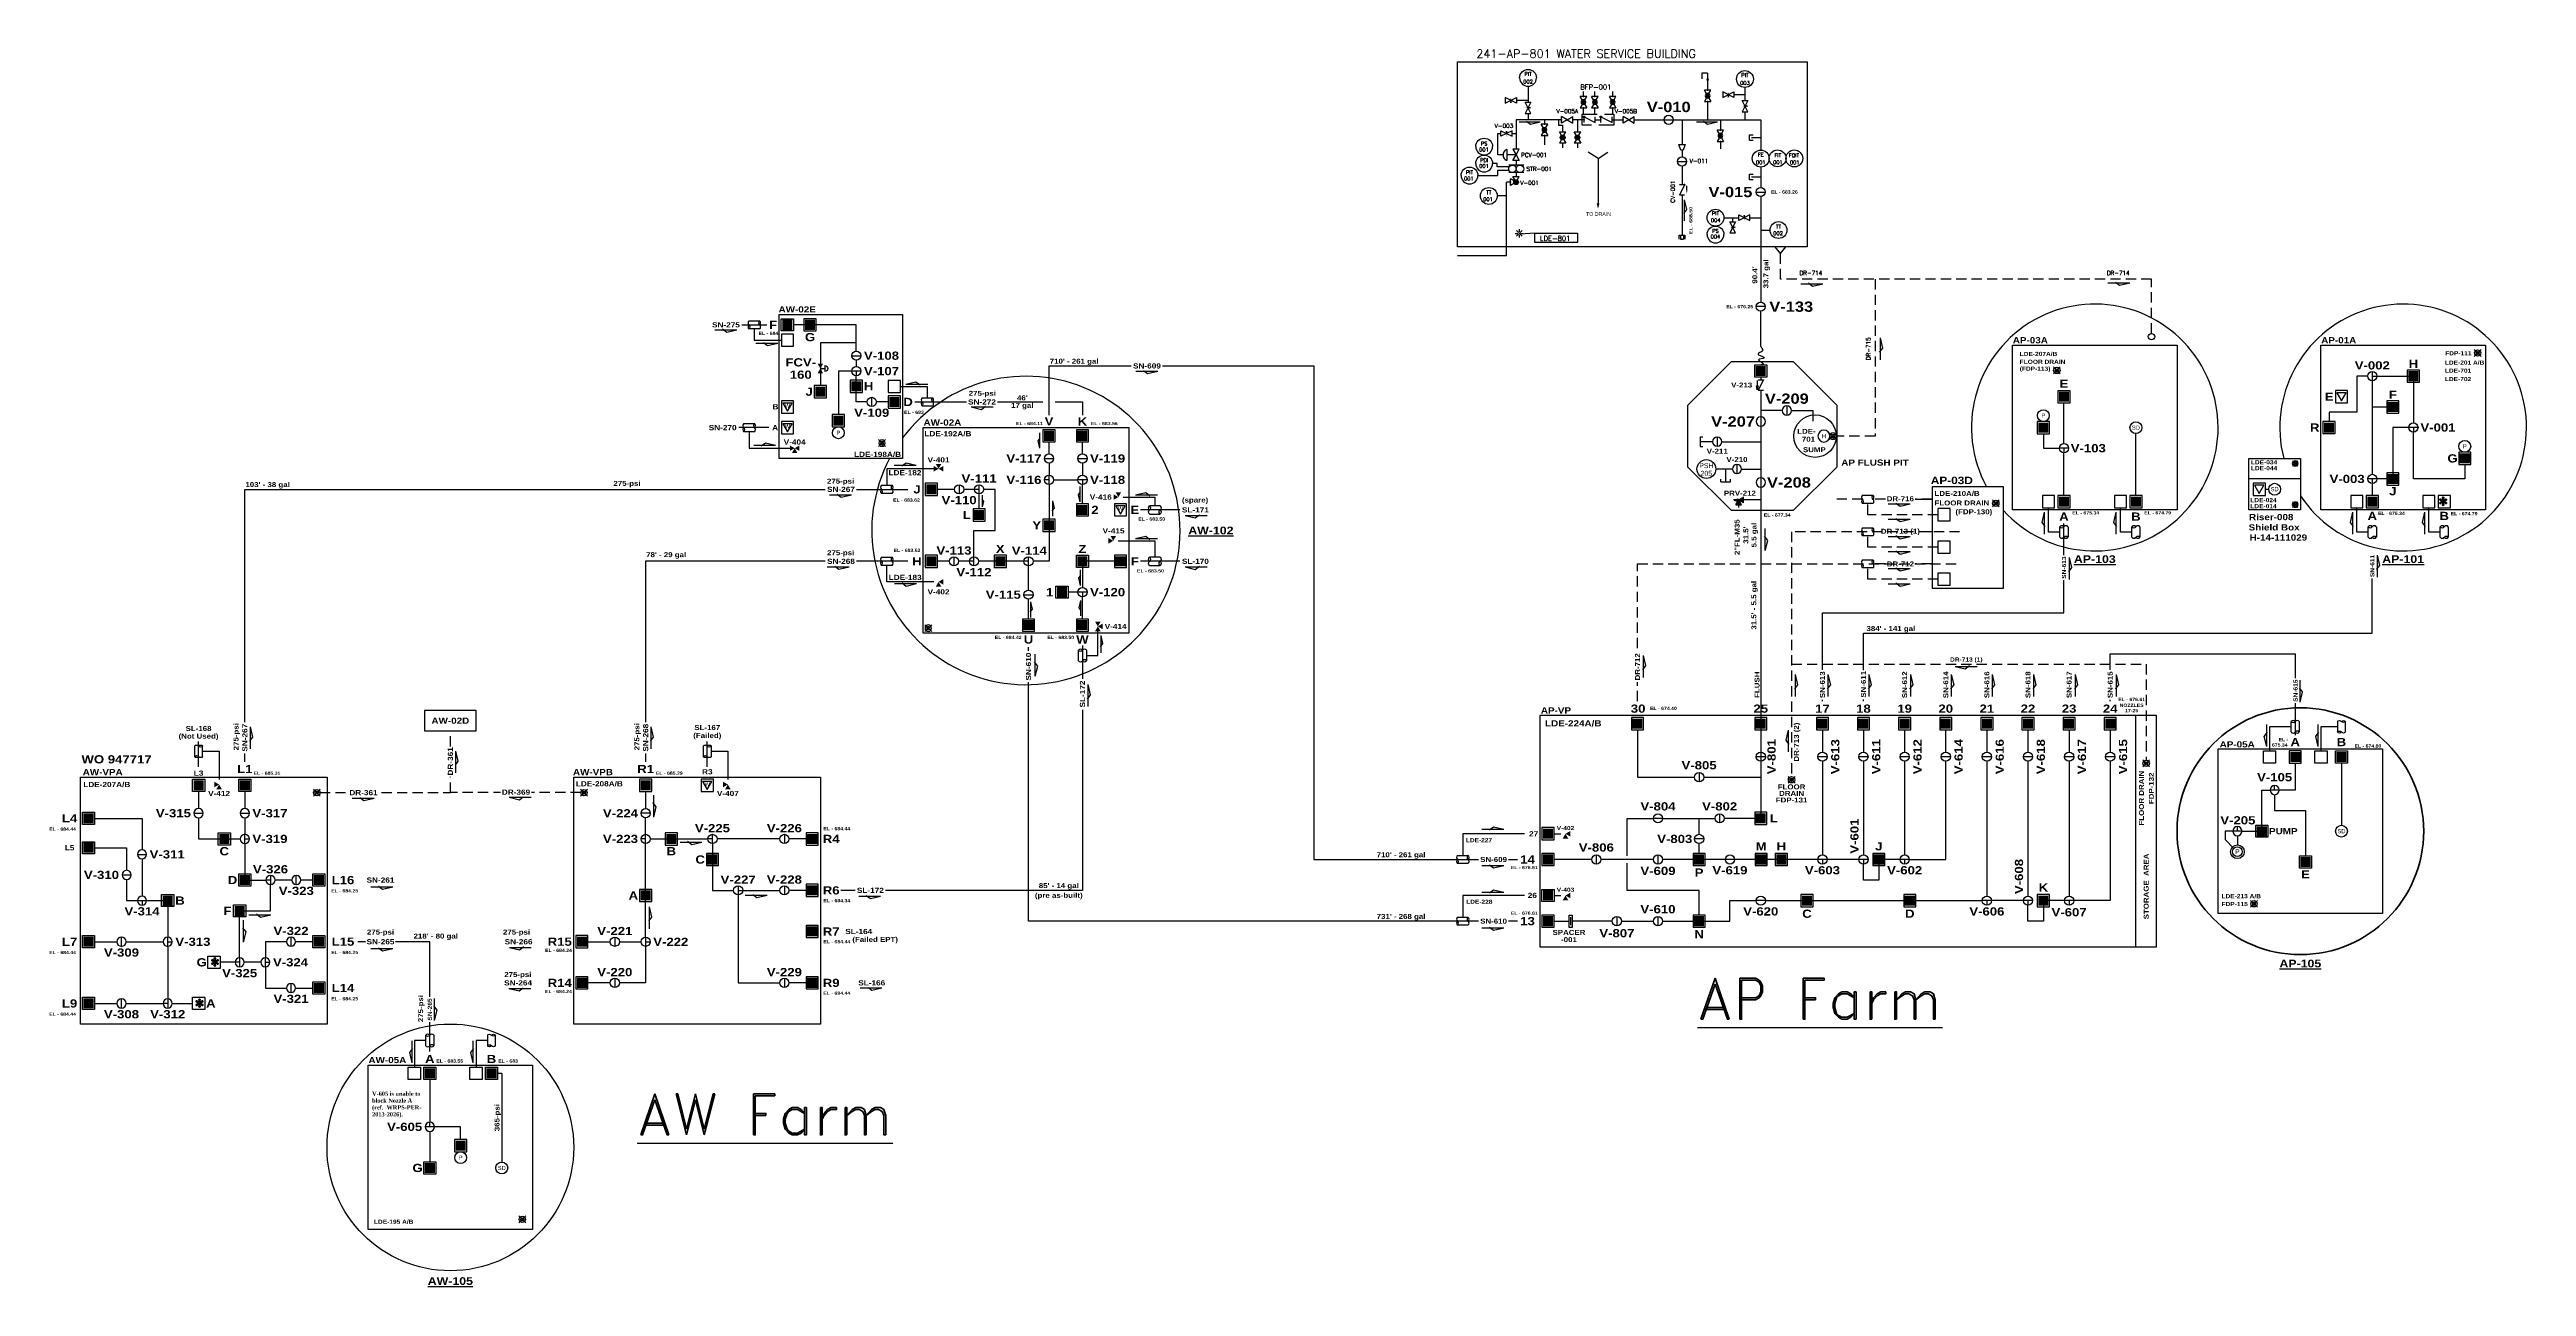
# Model space of a CAD drawing. Header units: inches. Extents: x -64 to 68, y 27 to 69.
# Drawn here: x -64 to -3.7, y 26.8 to 56.9 of the extents above; entities that cross this region are included whole.
import ezdxf
from ezdxf.enums import TextEntityAlignment as Align

# ---------------------------------------------------------------- set-up
doc = ezdxf.new("R2010")
doc.units = ezdxf.units.IN
doc.header["$MEASUREMENT"] = 0
doc.linetypes.add('DASHED', pattern=[0.75, 0.5, -0.25])
doc.linetypes.add('DASHED2', pattern=[0.375, 0.25, -0.125])
for name, color, linetype, lineweight in [('1 FLOOR DRAIN', 7, 'Continuous', 35), ('2 COMPLIANT DRAINS DASHED', 4, 'DASHED2', 50), ('Tank', 7, 'Continuous', 40)]:
    doc.layers.add(name, color=color, linetype=linetype, lineweight=lineweight)
for name, color, linetype in [('Drain Route', 7, 'DASHED2'), ('Flush Water Route', 4, 'Continuous'), ('Jumper', 7, 'Continuous'), ('Other Transfer Line', 7, 'Continuous'), ('Route - Direct Transfer', 1, 'Continuous'), ('Route - Phys Connected', 5, 'Continuous'), ('Structure - Other', 7, 'Continuous'), ('Symbols', 7, 'Continuous'), ('SYMTXT', 132, 'Continuous'), ('Text', 7, 'Continuous'), ('Text - Updated Line Volume', 7, 'Continuous'), ('TITLE', 7, 'Continuous'), ('Valve - Other- Not DVI Credited', 7, 'Continuous'), ('Valve - SS - DVI Credited', 5, 'Continuous'), ('Valve - SS - DVI Position Dependent', 1, 'Continuous')]:
    doc.layers.add(name, color=color, linetype=linetype)
doc.styles.add('DWG TEXT', font='')
doc.styles.add('DWG TEXT 2', font='arial.ttf')
doc.styles.add('ROMAND', font='ROMAND')
doc.styles.add('ROMANS', font='romans')
doc.styles.get("Standard").update_dxf_attribs({"font": 'arial.ttf'})
doc.styles.get('DWG TEXT').set_extended_font_data('Arial Black')

# ---------------------------------------------------------------- blocks, each defined once
blk = doc.blocks.new('Direction Arrow')
for p, q in [((0, 0), (-0.534, 0)), ((-0.248, -0.058), (-0.349, 0.018)), ((0, 0), (-0.248, -0.058))]:
    blk.add_line(p, q)
blk = doc.blocks.new('Connected Nozzle')
blk.add_hatch(color=256).paths.add_polyline_path([(-0.026, 0.026), (-0.026, 0.271), (-0.271, 0.271), (-0.271, 0.026)])
for p, q in [((0, 0.297), (-0.297, 0.297)), ((-0.297, 0.297), (-0.297, 0)), ((-0.297, 0), (0, 0)), ((0, 0), (0, 0.297))]:
    blk.add_line(p, q)
blk = doc.blocks.new('Encasement Tee')
for p, q in [((0, 0.099), (0.257, 0.099)), ((0.257, -0.099), (0, -0.099))]:
    blk.add_line(p, q)
for centre, start, end in [((0.038, 0.049), 127.30194, 232.69806), ((0.295, 0.049), 127.30194, 232.69806), ((0.295, 0.049), 127.30194, 232.69806), ((0.22, 0.049), 307.30194, 52.69806), ((0.038, -0.049), 127.30194, 232.69806), ((-0.038, -0.049), 307.30194, 52.69806), ((0.22, -0.049), 307.30194, 52.69806)]:
    blk.add_arc(centre, 0.062, start, end)
blk = doc.blocks.new('3-Way Valve')
for p, q in [((0, 0.112), (0, -0.112)), ((0, 0), (0.112, 0))]:
    blk.add_line(p, q)
blk.add_circle((0, 0), 0.112)
blk = doc.blocks.new('Slurry Distributor')
blk.add_circle((0, 0), 0.144)
at = {"style": 'DWG TEXT 2'}
blk.add_text('SD', height=0.1, dxfattribs=at).set_placement((0, 0), align=Align.MIDDLE)
blk = doc.blocks.new('Floor Drain')
for p, q in [((-0.083, 0.083), (0.083, -0.083)), ((0.083, 0.083), (-0.083, -0.083))]:
    blk.add_line(p, q)
for radius in [0.0781, 0.0391]:
    blk.add_circle((0, 0), radius)
blk = doc.blocks.new('Process Blank')
for p, q in [((0, 0.297), (-0.297, 0.297)), ((-0.297, 0.297), (-0.297, 0)), ((-0.297, 0), (0, 0)), ((0, 0), (0, 0.297))]:
    blk.add_line(p, q)
at = {"style": 'ROMAND'}
blk.add_text('*', height=0.375, dxfattribs=at).set_placement((-0.301, -0.114))
blk = doc.blocks.new('Pump')
blk.add_circle((0, 0), 0.144)
at = {"style": 'DWG TEXT 2'}
blk.add_text('P', height=0.1, dxfattribs=at).set_placement((0, 0), align=Align.MIDDLE)
blk = doc.blocks.new('SIPBKFHA')
at = {"linetype": 'DASHED'}
for p, q in [((-0.062, -0.188), (-0.062, 0.188)), ((-0.062, 0.188), (1, 0.188)), ((1, 0.188), (1, -0.188)), ((1, -0.188), (-0.062, -0.188))]:
    blk.add_line(p, q, dxfattribs=at)
for p, q in [((0, -0.094), (0, 0.094)), ((0, 0.094), (0.375, -0.094)), ((0.375, -0.094), (0.375, 0.094)), ((0.375, 0), (0.562, 0)), ((0.562, -0.094), (0.562, 0.094)), ((0.562, 0.094), (0.938, -0.094)), ((0.938, -0.094), (0.938, 0.094))]:
    blk.add_line(p, q)
at = {"linetype": 'Continuous'}
for centre, radius in [((0, 0.091), 0.03), ((0, 0.091), 0.0225), ((0, 0.091), 0.015), ((0, 0.091), 0.0075), ((0.562, 0.091), 0.03), ((0.562, 0.091), 0.0225), ((0.562, 0.091), 0.015), ((0.562, 0.091), 0.0075)]:
    blk.add_circle(centre, radius, dxfattribs=at)
for p in [(0, 0.091), (0, 0), (0.562, 0.091)]:
    blk.add_point(p)
for p in [(0.375, 0), (0.562, 0), (0.938, 0)]:
    blk.add_point(p, dxfattribs=at)
blk = doc.blocks.new('SIPVGASA')
at = {"linetype": 'Continuous'}
for p, q in [((-0.187, -0.109), (-0.187, 0.109)), ((0.188, -0.109), (0.188, 0.109))]:
    blk.add_line(p, q, dxfattribs=at)
for q in [(-0.187, 0.109), (-0.187, -0.109), (0.188, 0.109), (0.188, -0.109)]:
    blk.add_line((0, 0), q)
for p in [(-0.187, 0), (0, 0), (0.188, 0)]:
    blk.add_point(p, dxfattribs=at)
at = {"width": 0.85}
blk.add_attdef('HNAME', text='', height=0.125, dxfattribs=at).set_placement((0, -0.312), align=Align.CENTER)
blk.add_attdef('VNAME', (-0.062, -0.187), '', height=0.125, rotation=270, dxfattribs=at)
blk = doc.blocks.new('SIPDISHA')
for p, q in [((0, 0.09375), (0, -0.09375)), ((0.125, 0.09375), (0, 0.09375)), ((0.03125, 0.046875), (0.125, 0.046875)), ((0.125, 0.046875), (0.125, -0.046875)), ((0, -0.09375), (0.125, -0.09375)), ((0.03125, -0.046875), (0.125, -0.046875))]:
    blk.add_line(p, q)
for p in [(0, 0), (0.125, 0)]:
    blk.add_point(p)
blk = doc.blocks.new('SPDF002H')
at = {"color": 0, "linetype": 'ByBlock'}
blk.add_lwpolyline([(0.195, 0.036), (0.195, -0.036), (0, -0.109), (0, 0.109), (0.195, 0.036)], dxfattribs=at)
at = {"layer": 'SYMTXT', "linetype": 'ByBlock'}
blk.add_attdef('SIZE', text='', height=0.125, dxfattribs=at).set_placement((0.094, 0.221), align=Align.CENTER)
blk = doc.blocks.new('ARROW')
blk.add_solid([(0.18, -0.03), (0.18, 0.03), (0, 0)])
blk = doc.blocks.new('SPDV002H')
at = {"color": 0, "linetype": 'ByBlock'}
blk.add_lwpolyline([(0.1875, 0.09375), (-0.1875, -0.09375), (-0.1875, 0.09375), (0.1875, -0.09375)], close=True, dxfattribs=at)
at = {"color": 0, "linetype": 'ByBlock', "rotation": 90}
blk.add_blockref('ARROW', (0, -0.09375), dxfattribs=at)
at = {"layer": 'SYMTXT', "linetype": 'ByBlock', "width": 0.85}
blk.add_attdef('HNAME', text='', height=0.125, dxfattribs=at).set_placement((0, -0.3125), align=Align.CENTER)
blk.add_attdef('VNAME', (-0.0625, -0.1875), '', height=0.125, rotation=270, dxfattribs=at)
blk = doc.blocks.new('SGGA024X')
at = {"color": 0, "linetype": 'ByBlock'}
blk.add_solid([(0, 0), (0.187499, 0.046873), (0.187498, -0.046877)], dxfattribs=at)
blk = doc.blocks.new('SIPVGLSA')
at = {"linetype": 'Continuous'}
for p, q in [((-0.188, -0.109), (-0.188, 0.109)), ((0.188, 0.109), (0.188, -0.109))]:
    blk.add_line(p, q, dxfattribs=at)
for q in [(-0.188, 0.109), (-0.188, -0.109), (0.188, 0.109), (0.188, -0.109)]:
    blk.add_line((0, 0), q)
for radius in [0.08, 0.07, 0.06, 0.05, 0.04, 0.03, 0.02, 0.01]:
    blk.add_circle((0, 0), radius, dxfattribs=at)
for p in [(-0.188, 0), (0.188, 0)]:
    blk.add_point(p, dxfattribs=at)
blk.add_point((0, 0))
at = {"width": 0.85}
blk.add_attdef('HNAME', text='', height=0.125, dxfattribs=at).set_placement((0.006, -0.312), align=Align.CENTER)
blk.add_attdef('VNAME', (-0.056, -0.188), '', height=0.125, rotation=270, dxfattribs=at)
blk = doc.blocks.new('SIBUBF9')
blk.add_arc((0, 0), 0.281, 0, 180)
blk = doc.blocks.new('2-Way Valve')
blk.add_line((0, 0.112), (0, -0.112))
blk.add_circle((0, 0), 0.112)
blk = doc.blocks.new('check valve')
for p, q in [((0, 0.075), (0, -0.05)), ((0, 0.075), (0.25, -0.05)), ((0.25, 0.075), (0.25, -0.05))]:
    blk.add_line(p, q)
for start, end in [(0, 180), (180, 0)]:
    blk.add_arc((0, 0.075), 0.0101, start, end)
blk = doc.blocks.new('H')
blk.add_circle((0, 0), 0.144)
at = {"style": 'DWG TEXT 2'}
blk.add_text('H', height=0.1, dxfattribs=at).set_placement((0, 0), align=Align.MIDDLE)
blk = doc.blocks.new('PRV')
for points in [[(0.067, -0.117), (0, 0), (-0.067, -0.117)], [(0.117, 0.067), (0, 0), (0.117, -0.067)]]:
    blk.add_hatch(color=256).paths.add_polyline_path(points)
for p, q in [((-0.067, -0.117), (0, 0)), ((0.039, 0.056), (-0.039, 0.011)), ((0.029, 0.076), (-0.029, 0.042)), ((0.02, 0.097), (-0.02, 0.075)), ((0, 0), (0, 0.126)), ((0.117, 0.067), (0, 0)), ((0.117, -0.067), (0, 0)), ((0.067, -0.117), (0, 0)), ((0.117, 0.067), (0.117, -0.067)), ((0.067, -0.117), (-0.067, -0.117))]:
    blk.add_line(p, q)
blk = doc.blocks.new('Encasement Drain')
for points in [[(-0.117, 0.068), (-0.117, -0.068), (0.117, -0.068), (0.117, 0.068)], [(0, 0), (-0.117, -0.068), (-0.117, 0.068)], [(0, 0), (-0.068, -0.117), (0.068, -0.117)]]:
    blk.add_solid(points)
blk = doc.blocks.new('Open Nozzle')
for p, q in [((0, 0.297), (-0.297, 0.297)), ((-0.297, 0.297), (-0.297, 0)), ((-0.297, 0), (0, 0)), ((0, 0), (0, 0.297))]:
    blk.add_line(p, q)
blk = doc.blocks.new('Flow Control Valve')
for p, q in [((-0.11, 0.071), (-0.11, -0.071)), ((0, 0), (-0.11, 0))]:
    blk.add_line(p, q)
blk.add_arc((-0.11, 0), 0.0707, 90, 270)
blk.add_solid([(0.068, -0.117), (-0.068, -0.117), (-0.068, 0.117), (0.068, 0.117)])
blk = doc.blocks.new('Isolation Blank')
for p, q in [((0, 0.297), (-0.297, 0.297)), ((-0.297, 0.297), (-0.297, 0)), ((-0.297, 0), (0, 0)), ((-0.035, 0.244), (-0.263, 0.244)), ((-0.263, 0.244), (-0.149, 0.046)), ((-0.149, 0.046), (-0.035, 0.244)), ((0, 0), (0, 0.297))]:
    blk.add_line(p, q)
blk = doc.blocks.new('FL')
for p, q in [((-0.066, -0.066), (0.066, 0.066)), ((-0.066, 0.066), (0.066, -0.066))]:
    blk.add_line(p, q)
for radius in [0.0625, 0.0312]:
    blk.add_circle((0, 0), radius)

msp = doc.modelspace()

# ---------------------------------------------------------------- hatches: boundary and pattern name
msp.add_hatch(color=256).paths.add_polyline_path([(-28.19, 52.44, 1), (-28.227, 52.44, 1)])
at = {"layer": 'Jumper'}
h = msp.add_hatch(color=256, dxfattribs=at)
h.dxf.hatch_style = 1
h.paths.add_polyline_path([(-22.401, 48.733), (-22.418, 48.733), (-22.434, 48.733), (-22.418, 48.635)])

# ---------------------------------------------------------------- linework, layer by layer
for p, q in [((-27.696, 55.145), (-28.209, 55.145)), ((-27.934, 55.089), (-28.03, 55.162)), ((-27.696, 55.145), (-27.934, 55.089)), ((-23.388, 55.145), (-23.901, 55.145)), ((-23.627, 55.089), (-23.723, 55.162)), ((-23.388, 55.145), (-23.627, 55.089)), ((-22.606, 54.836), (-22.515, 54.836)), ((-22.606, 54.699), (-22.606, 54.836)), ((-28.511, 54.482), (-28.511, 54.209)), ((-28.286, 54.347), (-28.511, 54.347)), ((-28.366, 54.483), (-28.286, 54.347)), ((-28.207, 54.483), (-28.366, 54.483)), ((-28.366, 54.211), (-28.286, 54.347)), ((-28.286, 54.347), (-28.207, 54.483)), ((-28.286, 54.347), (-28.207, 54.211)), ((-22.515, 54.699), (-22.606, 54.699)), ((-29.213, 53.846), (-28.739, 53.846)), ((-28.743, 54.14), (-28.859, 54.14)), ((-28.743, 54.055), (-28.743, 54.14)), ((-28.459, 54.055), (-28.743, 54.055)), ((-28.457, 53.972), (-28.739, 53.972)), ((-28.739, 53.972), (-28.739, 53.846)), ((-28.286, 53.685), (-28.423, 53.764)), ((-28.286, 53.685), (-28.423, 53.605)), ((-28.207, 54.211), (-28.366, 54.211)), ((-28.286, 53.685), (-28.366, 53.821)), ((-28.286, 53.685), (-28.207, 53.821)), ((-22.606, 53.881), (-22.515, 53.881)), ((-22.606, 53.745), (-22.606, 53.881)), ((-22.515, 53.745), (-22.606, 53.745)), ((-24.198, 53.256), (-24.198, 52.743)), ((-24.198, 53.256), (-24.143, 53.018)), ((-28.306, 52.44), (-28.24, 52.44)), ((-28.277, 52.509), (-28.231, 52.463)), ((-28.277, 52.372), (-28.231, 52.418)), ((-28.208, 52.538), (-28.208, 52.472)), ((-28.186, 52.463), (-28.14, 52.509)), ((-28.186, 52.418), (-28.14, 52.372)), ((-28.177, 52.44), (-28.111, 52.44)), ((-24.143, 53.018), (-24.215, 52.921)), ((-28.208, 52.409), (-28.208, 52.343)), ((-9.209, 46.469), (-10.459, 46.469)), ((-41.348, 45.74), (-41.348, 46.104)), ((-10.06, 46.219), (-9.978, 46.219)), ((-13.209, 35.091), (-13.209, 40.716)), ((-26.959, 35.816), (-26.959, 35.616)), ((-52.019, 34.216), (-52.019, 34.216))]:
    msp.add_line(p, q)
at = {"linetype": 'Continuous'}
for p, q in [((-28.423, 53.605), (-28.423, 53.764)), ((-28.366, 53.821), (-28.207, 53.821))]:
    msp.add_line(p, q, dxfattribs=at)
at = {"color": 7}
msp.add_line((-18.569, 45.973), (-18.167, 45.973), dxfattribs=at)
msp.add_lwpolyline([(-27.361, 35.716), (-26.995, 35.716), (-26.995, 35.866), (-26.92, 35.866), (-26.92, 35.566), (-26.995, 35.566), (-26.995, 35.716)])
for centre, radius in [((-22.719, 56.192), 0.205), ((-22.335, 54.258), 0.205), ((-21.925, 54.264), 0.205), ((-21.518, 54.262), 0.205), ((-28.948, 53.35), 0.205), ((-23.435, 52.821), 0.205), ((-21.901, 52.52), 0.205), ((-12.83, 49.929), 0.0781)]:
    msp.add_circle(centre, radius)
at = {"linetype": 'Continuous'}
for radius in [0.0582, 0.0509, 0.0436, 0.0364, 0.0291, 0.0218, 0.0145, 0.00727]:
    msp.add_circle((-28.286, 53.685), radius, dxfattribs=at)
for centre, radius, start, end in [((-28.458, 54.346), 0.146, 111.09957, 248.90043), ((-40.209, 45.216), 3.75, 152.18186, 191.53696)]:
    msp.add_arc(centre, radius, start, end)
for p in [(-28.423, 53.685), (-28.286, 53.821)]:
    msp.add_point(p, dxfattribs=at)
msp.add_point((-28.286, 53.685))
at = {"layer": 'Drain Route'}
for q in [(-21.984, 52.109), (-21.724, 52.109)]:
    msp.add_line((-21.854, 51.954), q, dxfattribs=at)
at = {"layer": 'Drain Route', "color": 7}
msp.add_line((-25.334, 41.066), (-25.334, 41.53), dxfattribs=at)
for points in [[(-12.83, 50.007), (-12.83, 51.324), (-21.854, 51.324), (-21.854, 51.954)], [(-19.555, 51.324), (-19.555, 47.51), (-20.498, 47.51)], [(-19.862, 45.973), (-20.497, 45.973)], [(-25.334, 42.352), (-25.334, 44.403), (-17.496, 44.403)], [(-57.381, 38.841), (-54.209, 38.841), (-54.209, 40.341)], [(-51.037, 38.841), (-54.209, 38.841)]]:
    msp.add_lwpolyline(points, dxfattribs=at)
at = {"layer": 'Drain Route'}
for points in [[(-18.023, 45.6), (-19.733, 45.6), (-19.733, 45.874)], [(-19.302, 45.973), (-19.605, 45.973)], [(-18.167, 45.973), (-18.582, 45.973)], [(-18.023, 44.811), (-19.733, 44.811), (-19.733, 45.084)], [(-19.454, 45.183), (-19.605, 45.183)], [(-18.167, 45.183), (-18.425, 45.183)], [(-18.023, 44.031), (-19.733, 44.031), (-19.733, 44.304)], [(-19.302, 44.403), (-19.605, 44.403)], [(-18.167, 44.403), (-18.582, 44.403)]]:
    msp.add_lwpolyline(points, dxfattribs=at)
at = {"layer": 'Flush Water Route'}
for p, q in [((-23.626, 56.333), (-23.771, 56.333)), ((-23.771, 56.333), (-23.771, 56.193)), ((-23.626, 56.333), (-23.626, 55.921)), ((-27.995, 55.674), (-28.276, 55.674)), ((-27.995, 56.015), (-27.995, 55.629)), ((-26.648, 55.769, -0.296), (-26.648, 55.886, -0.296)), ((-26.648, 55.34, -0.296), (-26.648, 55.496, -0.296)), ((-26.369, 55.769, -0.296), (-26.369, 55.886, -0.296)), ((-26.369, 55.34, -0.296), (-26.369, 55.496, -0.296)), ((-25.936, 55.769, -0.296), (-25.936, 55.886, -0.296)), ((-25.936, 55.34, -0.296), (-25.936, 55.496, -0.296)), ((-23.626, 55.649), (-23.626, 55.201)), ((-22.719, 55.812), (-22.985, 55.812)), ((-22.719, 55.987), (-22.719, 55.671)), ((-28.73, 54.346), (-28.73, 54.868)), ((-28.73, 54.868), (-28.656, 54.868)), ((-28.383, 54.868), (-28.286, 54.868)), ((-27.324, 55.201), (-28.286, 55.201)), ((-28.286, 55.201), (-28.286, 54.483)), ((-27.995, 55.357), (-27.995, 55.201)), ((-27.596, 55.201), (-27.596, 55.092)), ((-27.181, 55.201), (-27.324, 55.201)), ((-27.252, 55.201), (-27.252, 55.074)), ((-27.252, 55.074), (-27.153, 55.074)), ((-27.153, 55.074), (-27.153, 54.908)), ((-26.633, 55.201, -0.355), (-26.908, 55.201)), ((-26.793, 55.201, -0.148), (-26.793, 54.907, -0.148)), ((-25.951, 55.201), (-25.682, 55.201)), ((-25.409, 55.201), (-24.685, 55.201)), ((-24.462, 55.201), (-22.336, 55.201)), ((-24.249, 55.201), (-24.249, 54.604)), ((-23.316, 55.201), (-23.316, 54.95)), ((-22.719, 55.398), (-22.719, 55.201)), ((-22.335, 55.201), (-22.335, 54.463)), ((-28.604, 54.346), (-28.73, 54.346)), ((-27.596, 54.819), (-27.596, 54.594)), ((-27.153, 54.635), (-27.153, 54.519)), ((-26.793, 54.634, -0.148), (-26.793, 54.517, -0.148)), ((-26.293, 54.263), (-26.531, 54.415)), ((-26.293, 54.263), (-26.054, 54.415)), ((-26.293, 54.263), (-26.293, 53.171)), ((-24.249, 54.463), (-24.249, 54.299)), ((-23.316, 54.677), (-23.316, 54.495)), ((-22.561, 54.767), (-22.335, 54.767)), ((-28.423, 53.685), (-28.516, 53.685)), ((-28.516, 51.897), (-28.516, 53.685)), ((-28.287, 54.211), (-28.287, 54.099)), ((-28.287, 53.916), (-28.287, 53.821)), ((-24.249, 54.076), (-24.249, 53.621)), ((-22.561, 53.813), (-22.335, 53.813)), ((-22.335, 54.05), (-22.335, 53.557)), ((-28.516, 53.35), (-28.744, 53.35)), ((-24.249, 53.371), (-24.249, 52.393)), ((-22.335, 53.333), (-22.335, 51.659)), ((-23.23, 52.821), (-22.871, 52.821)), ((-23.02, 52.821), (-23.02, 52.724)), ((-22.598, 52.821), (-22.335, 52.821)), ((-22.107, 52.511), (-22.335, 52.511)), ((-28.516, 51.897), (-29.707, 51.897)), ((-22.334, 48.943), (-22.334, 48.877)), ((-22.334, 48.627), (-22.334, 47.977)), ((-21.812, 48.131), (-22.334, 48.131)), ((-22.334, 47.754), (-22.334, 46.495)), ((-21.588, 48.131), (-21.066, 48.131)), ((-21.066, 48.131), (-21.066, 47.874)), ((-23.807, 47.495), (-23.741, 47.495)), ((-23.807, 47.495), (-23.807, 47.255)), ((-23.504, 47.375), (-23.807, 47.375)), ((-23.807, 47.255), (-23.741, 47.255)), ((-23.281, 47.375), (-22.334, 47.375)), ((-23.025, 46.709), (-23.428, 46.709)), ((-23.309, 46.395), (-23.309, 46.462)), ((-23.309, 46.395), (-23.069, 46.395)), ((-23.189, 46.709), (-23.189, 46.395)), ((-23.069, 46.395), (-23.069, 46.462)), ((-22.801, 46.709), (-22.334, 46.709)), ((-22.871, 45.777), (-22.871, 45.841)), ((-22.334, 45.958), (-22.754, 45.958))]:
    msp.add_line(p, q, dxfattribs=at)
for points in [[(-22.335, 51.659), (-22.335, 50.769)], [(-22.335, 49.686), (-22.335, 50.546)], [(-22.334, 46.272), (-22.334, 44.403)], [(-22.334, 44.403), (-22.334, 38.566)]]:
    msp.add_lwpolyline(points, dxfattribs=at)
at = {"layer": 'Flush Water Route', "linetype": 'ByBlock'}
for centre, start, end in [((-22.279, 49.708), 201.08413, 235.04057), ((-22.343, 49.605), 0, 60.84167), ((-22.343, 49.605), 0, 60.84167)]:
    msp.add_arc(centre, 0.0605, start, end, dxfattribs=at)
at = {"layer": 'Flush Water Route'}
msp.add_open_spline([(-22.282, 49.605), (-22.278, 49.544), (-22.554, 49.521), (-22.127, 49.403), (-22.523, 49.379), (-22.192, 49.267), (-22.301, 49.247), (-22.334, 49.241)], degree=3, knots=[0, 0, 0, 0, 0.2918359, 0.4601955, 0.6013838, 0.764172, 0.8361674, 0.8361674, 0.8361674, 0.8361674], dxfattribs=at)
at = {"layer": 'Jumper'}
for points in [[(-47.123, 50.216), (-46.509, 50.216)], [(-44.334, 49.578), (-44.334, 50.216), (-45.861, 50.216)], [(-44.334, 49.779), (-45.209, 49.779), (-45.209, 48.74)], [(-44.446, 49.091), (-44.771, 49.091), (-44.771, 48.033)], [(-44.334, 49.354), (-44.334, 49.203)], [(-44.071, 48.341), (-44.334, 48.341), (-44.334, 48.979)], [(-22.418, 48.864), (-22.418, 48.733), (-22.401, 48.733), (-22.418, 48.635), (-22.434, 48.733), (-22.418, 48.733)], [(-22.396, 48.877), (-22.271, 48.877), (-22.396, 48.627), (-22.271, 48.627)], [(-7.571, 48.969), (-7.834, 48.969), (-7.834, 48.094), (-8.51, 48.094), (-8.51, 47.867)], [(-43.556, 48.341), (-43.847, 48.341)], [(-14.959, 47.328), (-14.959, 48.318)], [(-38.834, 47.078), (-38.834, 47.369)], [(-15.459, 47.568), (-15.459, 47.216), (-15.071, 47.216)], [(-14.959, 46.066), (-14.959, 47.104)], [(-13.209, 46.066), (-13.209, 47.572)], [(-38.834, 46.854), (-38.834, 46.557)], [(-42.071, 44.466), (-42.361, 44.466)], [(-38.056, 44.466), (-38.834, 44.466), (-38.834, 43.828)], [(-40.146, 43.064), (-40.146, 43.542)], [(-38.946, 43.716), (-39.185, 43.716)], [(-38.834, 43.064), (-38.834, 43.604)], [(-38.834, 42.416), (-38.834, 41.608)], [(-38.834, 40.851), (-38.834, 36.466), (-44.709, 36.466)], [(-25.334, 40.369), (-25.334, 39.216), (-23.947, 39.216)], [(-20.834, 40.369), (-20.834, 39.828)], [(-17.834, 39.828), (-17.834, 40.369)], [(-16.834, 40.369), (-16.834, 39.828)], [(-15.834, 40.369), (-15.834, 39.828)], [(-14.834, 40.369), (-14.834, 39.828)], [(-13.834, 40.369), (-13.834, 39.828)], [(-23.722, 39.216), (-22.335, 39.216)], [(-18.722, 37.216), (-17.834, 37.216), (-17.834, 39.604)], [(-16.834, 39.604), (-16.834, 36.328)], [(-15.834, 39.604), (-15.834, 36.328)], [(-14.834, 39.604), (-14.834, 36.328)], [(-13.834, 39.604), (-13.834, 36.216), (-14.722, 36.216)], [(-9.334, 39.556), (-9.334, 38.904), (-9.722, 38.904)], [(-8.209, 39.556), (-8.209, 38.048)], [(-60.334, 38.869), (-60.334, 38.453)], [(-49.459, 38.869), (-49.459, 38.453)], [(-10.628, 37.904), (-10.146, 37.904), (-10.146, 38.904), (-9.946, 38.904)], [(-9.834, 38.792), (-9.834, 38.404), (-9.084, 38.404), (-9.084, 37.302)], [(-62.861, 38.216), (-61.709, 38.216), (-61.709, 37.453)], [(-49.459, 37.828), (-49.459, 38.229)], [(-25.584, 37.306), (-25.584, 38.216), (-24.946, 38.216)], [(-62.861, 37.501), (-62.084, 37.501), (-62.084, 36.953)], [(-49.459, 35.328), (-49.459, 37.604)], [(-49.347, 37.716), (-47.946, 37.716)], [(-47.834, 37.604), (-47.834, 36.466), (-47.321, 36.466)], [(-46.196, 37.716), (-47.722, 37.716)], [(-45.556, 37.716), (-45.972, 37.716)], [(-61.709, 37.229), (-61.709, 36.328)], [(-23.834, 35.865), (-23.834, 36.466), (-25.584, 36.466), (-25.584, 37.126)], [(-62.084, 36.729), (-62.084, 36.216), (-61.821, 36.216)], [(-61.597, 36.216), (-61.084, 36.216), (-61.084, 35.328)], [(-57.556, 36.716), (-57.844, 36.716)], [(-47.209, 36.354), (-47.209, 34.216), (-46.196, 34.216)], [(-47.097, 36.466), (-46.196, 36.466)], [(-45.556, 36.466), (-45.972, 36.466)], [(-24.722, 35.716), (-23.084, 35.716), (-23.084, 36.216), (-22.446, 36.216)], [(-22.222, 36.216), (-16.946, 36.216)], [(-15.946, 36.216), (-16.722, 36.216)], [(-14.946, 36.216), (-15.459, 36.216), (-15.459, 35.716), (-15.834, 35.716), (-15.834, 36.104)], [(-25.946, 35.716), (-26.92, 35.716)], [(-25.722, 35.716), (-24.946, 35.716)], [(-62.861, 35.216), (-62.321, 35.216)], [(-62.097, 35.216), (-61.196, 35.216)], [(-61.084, 35.104), (-61.084, 33.828)], [(-50.861, 35.216), (-50.321, 35.216)], [(-50.097, 35.216), (-49.571, 35.216)], [(-49.459, 35.104), (-49.459, 34.216), (-50.097, 34.216)], [(-57.972, 34.091), (-57.556, 34.091)], [(-50.321, 34.216), (-50.861, 34.216)], [(-45.556, 34.216), (-45.972, 34.216)], [(-62.861, 33.716), (-62.321, 33.716)], [(-62.097, 33.716), (-61.196, 33.716)], [(-60.972, 33.716), (-60.482, 33.716)], [(-53.06, 32.018), (-52.959, 32.018), (-52.959, 29.86)], [(-53.959, 30.408), (-53.959, 30.716), (-54.597, 30.716)]]:
    msp.add_lwpolyline(points, dxfattribs=at)
at = {"layer": 'Other Transfer Line'}
for p, q in [((-46.459, 47.716), (-47.192, 47.716)), ((-27.361, 37.841), (-27.201, 37.841)), ((-27.361, 36.341), (-27.201, 36.341))]:
    msp.add_line(p, q, dxfattribs=at)
for points in [[(-46.815, 50.119), (-46.815, 49.841), (-46.159, 49.841)], [(-43.259, 48.716), (-42.607, 48.716), (-42.607, 48.44)], [(-42.909, 48.341), (-41.652, 48.341)], [(-40.902, 48.341), (-39.796, 48.341)], [(-39.497, 48.341), (-38.834, 48.341), (-38.834, 48.016)], [(-46.942, 47.618), (-46.942, 47.216), (-45.951, 47.216)], [(-42.451, 46.716), (-43.593, 46.716), (-43.593, 46.315)], [(-37.842, 46.028), (-37.074, 46.028), (-37.074, 45.814)], [(-36.466, 45.716), (-37.421, 45.716)], [(-20.834, 41.066), (-20.834, 43.216), (-14.959, 43.216), (-14.959, 45.388)], [(-15.057, 45.178), (-15.334, 45.178), (-15.334, 45.769)], [(-13.307, 45.178), (-13.584, 45.178), (-13.584, 45.769)], [(-7.557, 45.178), (-7.834, 45.178), (-7.834, 45.769)], [(-5.807, 45.178), (-6.084, 45.178), (-6.084, 45.769)], [(-37.967, 44.965), (-37.074, 44.965), (-37.074, 44.564)], [(-43.084, 44.466), (-49.459, 44.466), (-49.459, 39.591)], [(-42.451, 43.966), (-43.593, 43.966), (-43.593, 44.368)], [(-36.466, 44.466), (-37.421, 44.466)], [(-28.252, 35.716), (-40.146, 35.716), (-40.146, 42.376)], [(-38.735, 42.178), (-38.459, 42.178), (-38.459, 42.766)], [(-13.834, 41.066), (-13.834, 42.216), (-9.334, 42.216), (-9.334, 40.239)], [(-18.834, 40.369), (-18.834, 39.828)], [(-9.432, 40.444), (-9.959, 40.444), (-9.959, 39.854)], [(-8.307, 40.444), (-8.709, 40.444), (-8.709, 39.854)], [(-60.334, 39.466), (-60.334, 40.085)], [(-60.235, 39.847), (-59.834, 39.847), (-59.834, 39.157)], [(-47.959, 39.466), (-47.959, 40.085)], [(-47.86, 39.847), (-47.459, 39.847), (-47.459, 39.157)], [(-22.334, 39.611), (-22.334, 38.216), (-23.222, 38.216)], [(-18.834, 39.604), (-18.834, 37.328)], [(-28.084, 37.841), (-29.584, 37.841), (-29.584, 37.315)], [(-10.852, 37.904), (-11.04, 37.904), (-11.04, 37.704), (-10.824, 37.487)], [(-28.084, 36.341), (-29.584, 36.341), (-29.584, 35.815)], [(-54.808, 32.816), (-55.084, 32.816), (-55.084, 32.166)], [(-53.307, 32.816), (-53.584, 32.816), (-53.584, 32.166)]]:
    msp.add_lwpolyline(points, dxfattribs=at)
at = {"layer": 'Route - Direct Transfer'}
for points in [[(-39.646, 48.016), (-39.646, 49.216), (-33.209, 49.216), (-33.209, 37.216), (-28.252, 37.216)], [(-6.571, 47.719), (-6.959, 47.719), (-6.959, 46.469), (-7.347, 46.469)], [(-5.209, 46.82), (-5.209, 46.469), (-6.459, 46.469), (-6.459, 47.607)], [(-39.646, 47.078), (-39.646, 47.369)], [(-39.646, 46.854), (-39.646, 46.557)], [(-41.946, 46.216), (-42.361, 46.216)], [(-41.46, 46.216), (-41.722, 46.216)], [(-41.473, 44.578), (-41.473, 45.216), (-40.959, 45.216), (-40.959, 46.216), (-41.236, 46.216)], [(-39.646, 46.334), (-39.646, 44.466), (-40.035, 44.466)], [(-7.459, 46.357), (-7.459, 46.066)], [(-40.258, 44.466), (-41.361, 44.466)], [(-19.836, 41.066), (-19.836, 42.716), (-7.459, 42.716), (-7.459, 44.136)], [(-19.836, 40.369), (-19.836, 39.828)], [(-19.836, 39.604), (-19.836, 37.328)], [(-59.209, 38.869), (-59.209, 38.453)], [(-59.209, 38.229), (-59.209, 37.828)], [(-59.209, 37.604), (-59.209, 36.716), (-58.696, 36.716)], [(-23.834, 37.365), (-23.834, 37.604)], [(-26.446, 37.216), (-27.361, 37.216)], [(-24.946, 37.216), (-26.222, 37.216)], [(-23.196, 37.216), (-24.722, 37.216)], [(-20.946, 37.216), (-22.972, 37.216)], [(-19.948, 37.216), (-20.722, 37.216)], [(-59.334, 34.828), (-59.334, 35.966), (-58.584, 35.966), (-58.584, 36.604)], [(-58.196, 35.217), (-58.709, 35.217), (-58.709, 34.828)], [(-57.556, 35.217), (-57.972, 35.217)], [(-54.709, 32.551), (-54.709, 35.217), (-56.459, 35.217)], [(-58.821, 34.716), (-59.222, 34.716)], [(-54.709, 31.869), (-54.709, 30.828)], [(-54.709, 30.604), (-54.709, 29.865)]]:
    msp.add_lwpolyline(points, dxfattribs=at)
at = {"layer": 'Route - Phys Connected'}
for p, q in [((-39.535, 46.446), (-38.946, 46.446)), ((-38.834, 45.865), (-38.834, 46.334)), ((-40.146, 43.766), (-40.146, 44.354)), ((-52.209, 32.216), (-52.209, 28.216))]:
    msp.add_line(p, q, dxfattribs=at)
for points in [[(-8.709, 45.719), (-8.709, 49.719), (-4.709, 49.719), (-4.709, 45.719)], [(-42.709, 42.716), (-42.709, 47.716), (-37.709, 47.716), (-37.709, 42.716)], [(-27.709, 35.091), (-12.709, 35.091), (-12.709, 40.716), (-27.709, 40.716)], [(-63.209, 39.216), (-57.209, 39.216), (-57.209, 33.216), (-63.209, 33.216)], [(-56.209, 32.216), (-52.209, 32.216), (-52.209, 28.216), (-56.209, 28.216)], [(-56.209, 28.216), (-56.209, 32.216), (-52.209, 32.216), (-52.209, 28.216)]]:
    msp.add_lwpolyline(points, close=True, dxfattribs=at)
for points in [[(-7.459, 48.857), (-7.459, 46.58)], [(-7.347, 48.969), (-6.459, 48.969), (-6.459, 47.83)], [(-7.459, 48.219), (-7.107, 48.219)], [(-41.585, 44.466), (-41.847, 44.466)], [(-20.834, 39.604), (-20.834, 37.328)], [(-60.334, 38.229), (-60.334, 37.716), (-59.321, 37.716)], [(-24.722, 38.216), (-23.446, 38.216)], [(-23.834, 37.828), (-23.834, 38.216)], [(-18.946, 37.216), (-19.462, 37.216), (-19.462, 36.716), (-19.836, 36.716), (-19.836, 37.102)], [(-58.068, 36.716), (-58.472, 36.716)], [(-59.446, 34.716), (-59.81, 34.716)], [(-58.709, 34.604), (-58.709, 34.091), (-58.196, 34.091)]]:
    msp.add_lwpolyline(points, dxfattribs=at)
at = {"layer": 'Structure - Other'}
for points in [[(-29.707, 56.609), (-21.207, 56.609), (-21.207, 52.109), (-21.275, 52.109), (-29.707, 52.109)], [(-46.209, 50.466), (-43.209, 50.466), (-43.209, 46.966), (-46.209, 46.966)], [(-16.209, 45.719), (-16.209, 49.719), (-12.209, 49.719), (-12.209, 45.719)], [(-24.105, 48.261), (-23.044, 49.322), (-21.543, 49.322), (-20.481, 48.261), (-20.481, 46.759), (-21.543, 45.698), (-23.044, 45.698), (-24.105, 46.759)], [(-10.459, 45.719), (-10.459, 46.969), (-9.209, 46.969), (-9.209, 45.719)], [(-18.167, 43.814), (-16.432, 43.814), (-16.432, 46.278), (-18.167, 46.278)], [(-53.584, 40.841), (-54.834, 40.841), (-54.834, 40.341), (-53.584, 40.341)], [(-11.209, 35.904), (-11.209, 39.904), (-7.209, 39.904), (-7.209, 35.904)], [(-51.209, 39.216), (-45.209, 39.216), (-45.209, 33.216), (-51.209, 33.216)]]:
    msp.add_lwpolyline(points, close=True, dxfattribs=at)
msp.add_circle((-21.014, 47.51), 0.517, dxfattribs=at)
at = {"layer": 'Symbols'}
for p, q in [((-28.1, 54.099), (-28.466, 54.099)), ((-28.1, 53.916), (-28.466, 53.916)), ((-24.133, 53.498), (-24.133, 53.599)), ((-10.74, 37.792), (-10.74, 37.571))]:
    msp.add_line(p, q, dxfattribs=at)
for points in [[(-15.482, 45.769), (-15.185, 45.769), (-15.185, 46.066), (-15.482, 46.066)], [(-13.732, 45.769), (-13.435, 45.769), (-13.435, 46.066), (-13.732, 46.066)], [(-7.982, 45.769), (-7.685, 45.769), (-7.685, 46.066), (-7.982, 46.066)], [(-6.232, 45.769), (-5.935, 45.769), (-5.935, 46.066), (-6.232, 46.066)], [(-18.023, 45.452), (-17.726, 45.452), (-17.726, 45.749), (-18.023, 45.749)], [(-18.023, 44.662), (-17.726, 44.662), (-17.726, 44.959), (-18.023, 44.959)], [(-18.023, 43.882), (-17.726, 43.882), (-17.726, 44.179), (-18.023, 44.179)], [(-10.107, 39.854), (-9.81, 39.854), (-9.81, 39.556), (-10.107, 39.556)], [(-8.857, 39.854), (-8.56, 39.854), (-8.56, 39.556), (-8.857, 39.556)], [(-55.232, 32.166), (-54.935, 32.166), (-54.935, 31.869), (-55.232, 31.869)], [(-53.732, 32.166), (-53.435, 32.166), (-53.435, 31.869), (-53.732, 31.869)]]:
    msp.add_lwpolyline(points, close=True, dxfattribs=at)
for centre, radius in [((-28.374, 54.008), 0.0916), ((-28.191, 54.008), 0.0916), ((-23.657, 46.709), 0.229), ((-10.74, 37.404), 0.167), ((-10.74, 37.404), 0.167), ((-10.74, 37.404), 0.118)]:
    msp.add_circle(centre, radius, dxfattribs=at)
at = {"layer": 'Tank'}
msp.add_circle((-9.209, 37.904), 3, dxfattribs=at)
at = {"layer": 'Text'}
for p, q in [((-27.831, 52.443), (-28.186, 52.418)), ((-27.831, 52.218), (-27.831, 52.443)), ((-27.831, 52.443), (-26.788, 52.443)), ((-26.788, 52.443), (-26.788, 52.218)), ((-26.788, 52.218), (-27.831, 52.218))]:
    msp.add_line(p, q, dxfattribs=at)
at = {"layer": 'Valve - Other- Not DVI Credited'}
msp.add_lwpolyline([(-22.334, 40.369), (-22.334, 39.828)], dxfattribs=at)

# ---------------------------------------------------------------- block references
at = {"color": 7, "xscale": -0.7272828673681602, "yscale": 0.7272828673681602, "zscale": 0.7272828673681602}
for p in [(-27.995, 56.222), (-23.435, 52.412)]:
    msp.add_blockref('SIBUBF9', p, dxfattribs=at)
at = {"color": 7, "xscale": 0.7272828673681602, "yscale": 0.7272828673681602, "zscale": 0.7272828673681602, "rotation": 180}
for p in [(-27.995, 56.222), (-23.435, 52.412)]:
    msp.add_blockref('SIBUBF9', p, dxfattribs=at)
at = {"yscale": 0.7272828673681602, "zscale": 0.7272828673681602}
for name, p, xscale, rotation in [('SPDV002H', (-28.412, 55.674), -0.7272828673681602, 180), ('SPDV002H', (-27.995, 55.493), -0.7272828673681602, 270), ('SIPVGLSA', (-26.648, 55.632, -0.296), -0.7272828673681602, 270), ('SIPVGLSA', (-26.369, 55.632, -0.296), -0.7272828673681602, 270), ('SIPVGLSA', (-25.936, 55.632, -0.296), -0.7272828673681602, 270), ('SIPVGLSA', (-23.626, 55.785), -0.7272828673681602, 270), ('SPDV002H', (-23.122, 55.812), -0.7272828673681602, 180), ('SPDV002H', (-22.719, 55.535), -0.7272828673681602, 270), ('SIPVGLSA', (-27.596, 54.955), -0.7272828673681602, 270), ('SIPVGLSA', (-27.153, 54.772), 0.7272828673681602, 270), ('SIPVGLSA', (-26.793, 54.77, -0.148), 0.7272828673681602, 270), ('SIPVGLSA', (-23.316, 54.814), -0.7272828673681602, 270), ('SIBUBF9', (-29.063, 54.55), 0.7272828673681602, 180), ('SIBUBF9', (-29.418, 53.846), 0.7272828673681602, 180), ('SIBUBF9', (-29.063, 54.14), 0.7272828673681602, 180), ('SPDV002H', (-23.019, 52.587), -0.7272828673681602, 270), ('SIPDISHA', (-24.249, 52.392), -0.7272828673681602, 90)]:
    msp.add_blockref(name, p, dxfattribs=dict(at, xscale=xscale, rotation=rotation))
for name, p, xscale in [('SPDV002H', (-28.519, 54.868), -0.7272828673681602), ('SIPVGASA', (-27.044, 55.201), -0.7272828673681602), ('SIPVGASA', (-25.546, 55.201), -0.7272828673681602), ('SIBUBF9', (-29.063, 54.55), -0.7272828673681602), ('SIBUBF9', (-29.063, 54.14), -0.7272828673681602), ('SIBUBF9', (-29.418, 53.846), -0.7272828673681602), ('SPDV002H', (-22.734, 52.821), 0.7272828673681602)]:
    msp.add_blockref(name, p, dxfattribs=dict(at, xscale=xscale))
at = {"layer": '1 FLOOR DRAIN', "xscale": -1, "rotation": 180}
msp.add_blockref('FL', (-9.334, 46.844), dxfattribs=at)
at = {"layer": '1 FLOOR DRAIN'}
msp.add_blockref('FL', (-9.334, 45.844), dxfattribs=at)
at = {"layer": 'Flush Water Route', "yscale": 0.7272828673681602, "zscale": 0.7272828673681602}
for name, p, xscale, rotation in [('SGGA024X', (-23.626, 56.063), 0.7272828673681602, 90.00000000000001), ('SPDF002H', (-24.249, 54.604), 0.7272828673681602, 269.9999187043016), ('SGGA024X', (-26.293, 53.036), -0.7272828673681602, 270)]:
    msp.add_blockref(name, p, dxfattribs=dict(at, xscale=xscale, rotation=rotation))
at = {"layer": 'Jumper'}
msp.add_blockref('Connected Nozzle', (-8.361, 47.57), dxfattribs=at)
at = {"layer": 'Other Transfer Line'}
for p in [(-18.685, 40.369), (-22.185, 38.068)]:
    msp.add_blockref('Connected Nozzle', p, dxfattribs=at)
at = {"layer": 'Route - Direct Transfer'}
for p in [(-39.498, 47.369), (-5.06, 46.82), (-6.81, 46.32), (-42.361, 46.068), (-7.31, 45.769), (-39.498, 45.193), (-40.685, 44.318), (-19.688, 40.369), (-27.361, 37.068), (-23.685, 37.068), (-22.176, 37.068), (-21.685, 37.068)]:
    msp.add_blockref('Connected Nozzle', p, dxfattribs=at)
at = {"layer": 'Route - Direct Transfer', "xscale": -1}
for p in [(-59.357, 38.869), (-59.357, 36.568), (-59.482, 35.818), (-57.556, 35.068)]:
    msp.add_blockref('Connected Nozzle', p, dxfattribs=at)
at = {"layer": 'Route - Direct Transfer', "xscale": -1, "rotation": 180}
for p in [(-54.56, 32.166), (-54.56, 29.865)]:
    msp.add_blockref('Connected Nozzle', p, dxfattribs=at)
at = {"layer": 'Route - Phys Connected'}
for name, p in [('3-Way Valve', (-7.459, 48.969)), ('Connected Nozzle', (-6.31, 48.82)), ('Connected Nozzle', (-6.81, 48.07)), ('Connected Nozzle', (-38.685, 45.568)), ('2-Way Valve', (-23.834, 39.216)), ('2-Way Valve', (-23.334, 38.216)), ('Connected Nozzle', (-19.313, 37.068)), ('2-Way Valve', (-25.834, 35.716)), ('2-Way Valve', (-24.834, 35.716))]:
    msp.add_blockref(name, p, dxfattribs=at)
at = {"layer": 'Route - Phys Connected', "rotation": 270}
for name, p in [('3-Way Valve', (-6.459, 47.719)), ('3-Way Valve', (-7.459, 46.469)), ('2-Way Valve', (-22.334, 39.716)), ('2-Way Valve', (-20.834, 39.716)), ('2-Way Valve', (-18.834, 39.716)), ('2-Way Valve', (-17.834, 39.716)), ('2-Way Valve', (-16.834, 39.716)), ('2-Way Valve', (-15.834, 39.716)), ('2-Way Valve', (-14.834, 39.716)), ('2-Way Valve', (-13.834, 39.716)), ('2-Way Valve', (-24.834, 38.216)), ('2-Way Valve', (-23.834, 37.716)), ('3-Way Valve', (-20.834, 37.216)), ('3-Way Valve', (-19.836, 37.216)), ('3-Way Valve', (-18.834, 37.216)), ('2-Way Valve', (-22.334, 36.216)), ('3-Way Valve', (-16.834, 36.216)), ('3-Way Valve', (-15.834, 36.216)), ('3-Way Valve', (-14.834, 36.216))]:
    msp.add_blockref(name, p, dxfattribs=at)
at = {"layer": 'Route - Phys Connected', "xscale": -1}
for name, p in [('Connected Nozzle', (-59.857, 37.568)), ('Process Blank', (-60.107, 34.568))]:
    msp.add_blockref(name, p, dxfattribs=at)
at = {"layer": 'Structure - Other', "xscale": 0.7272828673681602, "yscale": 0.7272828673681602, "zscale": 0.7272828673681602}
msp.add_blockref('SIPBKFHA', (-26.633, 55.204, -0.296), dxfattribs=at)
at = {"layer": 'Symbols'}
for name, p, rotation in [('check valve', (-24.262, 53.621), 270), ('Direction Arrow', (-19.433, 49.898), 90), ('Direction Arrow', (-43.131, 48.773), 180), ('Encasement Drain', (-37.959, 46.028), 180), ('Direction Arrow', (-37.543, 46.079), 180), ('Encasement Tee', (-14.959, 45.049), 90), ('Encasement Tee', (-13.209, 45.049), 90), ('Encasement Tee', (-7.459, 45.049), 90), ('Encasement Tee', (-5.709, 45.049), 90), ('Encasement Drain', (-38.084, 44.965), 180), ('Direction Arrow', (-37.543, 45.017), 180), ('Direction Arrow', (-7.344, 44.616), 90), ('Direction Arrow', (-14.834, 44.561), 90), ('Encasement Tee', (-38.834, 42.049), 90), ('Direction Arrow', (-25.194, 42.178), 90), ('Direction Arrow', (-21.498, 41.713), 90), ('Direction Arrow', (-20.699, 41.713), 90), ('Direction Arrow', (-19.703, 41.713), 90), ('Direction Arrow', (-18.695, 41.713), 90), ('Direction Arrow', (-17.699, 41.713), 90), ('Direction Arrow', (-16.706, 41.713), 90), ('Direction Arrow', (-15.698, 41.713), 90), ('Direction Arrow', (-14.687, 41.713), 90), ('Direction Arrow', (-13.693, 41.713), 90), ('Direction Arrow', (-38.701, 41.467), 90.00000000000001), ('Direction Arrow', (-59.082, 40.439), 90.00000000000001), ('Direction Arrow', (-49.333, 40.439), 90), ('Direction Arrow', (-10.028, 39.961), 270), ('Encasement Tee', (-9.334, 40.573), 270), ('Direction Arrow', (-8.778, 39.961), 270), ('Direction Arrow', (-54.084, 39.853), 90), ('Connected Nozzle', (-9.482, 39.854), 180), ('Encasement Drain', (-59.834, 39.039), 270), ('Encasement Drain', (-47.459, 39.039), 270), ('Encasement Tee', (-29.455, 37.217), 180), ('Direction Arrow', (-49.372, 36.064), 90.00000000000001), ('Encasement Tee', (-29.455, 35.716), 180), ('Direction Arrow', (-55.136, 32.274), 270), ('Direction Arrow', (-53.653, 32.274), 270), ('Connected Nozzle', (-54.107, 30.408), 180)]:
    msp.add_blockref(name, p, dxfattribs=dict(at, rotation=rotation))
for name, p, xscale, yscale, zscale, rotation in [('ARROW', (-24.133, 53.4), 0.54375, 0.54375, 0.54375, 90.00000000000001), ('Direction Arrow', (-39.873, 47.218), 0.7, 0.7, 0.7, 270), ('Direction Arrow', (-41.264, 45.794), -0.5249999999999999, 0.5249999999999999, 0.5249999999999999, 90), ('Direction Arrow', (-39.566, 45.934), 0.7, 0.7, 0.7, 90), ('Direction Arrow', (-38.893, 45.912), 0.7, 0.7, 0.7, 270), ('Direction Arrow', (-38.883, 43.881), 0.7, 0.7, 0.7, 270), ('Direction Arrow', (-40.097, 43.477), 0.7, 0.7, 0.7, 90), ('Direction Arrow', (-38.883, 43.512), -0.7, 0.7, 0.7, 270), ('Direction Arrow', (-38.389, 42.666), 0.8, 0.8, 0.8, 90.00000000000001)]:
    msp.add_blockref(name, p, dxfattribs=dict(at, xscale=xscale, yscale=yscale, zscale=zscale, rotation=rotation))
for name, p in [('Direction Arrow', (-20.826, 51.208)), ('Direction Arrow', (-13.357, 51.23)), ('Direction Arrow', (-47.238, 50.089)), ('Encasement Tee', (-46.944, 50.215)), ('Connected Nozzle', (-45.31, 50.068)), ('Direction Arrow', (-46.243, 49.76)), ('Open Nozzle', (-45.861, 49.693)), ('Floor Drain', (-4.896, 49.531)), ('Connected Nozzle', (-44.185, 48.574)), ('Open Nozzle', (-43.259, 48.568)), ('Direction Arrow', (-37.003, 49.079)), ('Floor Drain', (-15.133, 49.108)), ('Isolation Blank', (-45.861, 48.068)), ('Connected Nozzle', (-45.06, 48.443)), ('Connected Nozzle', (-43.259, 48.193)), ('Encasement Tee', (-42.735, 48.341)), ('Connected Nozzle', (-14.81, 48.318)), ('Isolation Blank', (-8.06, 48.32)), ('Encasement Tee', (-47.07, 47.716)), ('Isolation Blank', (-45.861, 47.568)), ('Connected Nozzle', (-44.623, 47.735)), ('Pump', (-44.771, 47.591)), ('Connected Nozzle', (-38.685, 47.369)), ('Connected Nozzle', (-15.31, 47.568)), ('Pump', (-15.459, 48.009)), ('Slurry Distributor', (-13.209, 47.716)), ('Pump', (-5.209, 47.261)), ('Direction Arrow', (-44.451, 46.074)), ('Encasement Tee', (-43.722, 46.216)), ('Isolation Blank', (-37.759, 45.568)), ('Encasement Tee', (-19.862, 45.973)), ('Direction Arrow', (-18.697, 45.855)), ('Floor Drain', (-16.618, 45.876)), ('Connected Nozzle', (-14.81, 45.769)), ('Connected Nozzle', (-13.06, 45.769)), ('Isolation Blank', (-10.06, 46.07)), ('Slurry Distributor', (-9.834, 46.219)), ('Process Blank', (-5.56, 45.769)), ('Connected Nozzle', (-41.199, 45.443)), ('Encasement Tee', (-19.862, 45.183)), ('Direction Arrow', (-18.697, 45.482)), ('Connected Nozzle', (-42.361, 44.318)), ('Connected Nozzle', (-37.759, 44.318)), ('Direction Arrow', (-18.697, 45.065)), ('Direction Arrow', (-18.697, 44.693)), ('Direction Arrow', (-44.508, 44.323)), ('Encasement Tee', (-43.722, 44.466)), ('Encasement Drain', (-42.334, 43.966)), ('Encasement Tee', (-19.862, 44.403)), ('Direction Arrow', (-18.697, 44.285)), ('Direction Arrow', (-42.874, 43.915)), ('Direction Arrow', (-18.697, 43.913)), ('Connected Nozzle', (-39.998, 42.766)), ('Connected Nozzle', (-38.685, 42.766)), ('Connected Nozzle', (-25.185, 40.369)), ('Connected Nozzle', (-22.185, 40.369)), ('Connected Nozzle', (-20.685, 40.369)), ('Connected Nozzle', (-17.685, 40.369)), ('Connected Nozzle', (-16.685, 40.369)), ('Connected Nozzle', (-15.685, 40.369)), ('Connected Nozzle', (-14.685, 40.369)), ('Connected Nozzle', (-13.685, 40.369)), ('Connected Nozzle', (-49.31, 38.869)), ('Isolation Blank', (-47.81, 38.869)), ('Floor Drain', (-21.584, 39.154)), ('Floor Drain', (-12.959, 39.554)), ('Floor Drain', (-57.459, 38.841)), ('Direction Arrow', (-56.062, 38.699)), ('Floor Drain', (-50.959, 38.841)), ('Connected Nozzle', (-27.361, 37.693)), ('Slurry Distributor', (-8.209, 37.904)), ('Connected Nozzle', (-48.685, 37.568)), ('Direction Arrow', (-48.088, 37.633)), ('Connected Nozzle', (-47.685, 37.068)), ('Connected Nozzle', (-45.259, 37.568)), ('Encasement Drain', (-27.084, 37.841)), ('Direction Arrow', (-28.585, 37.06)), ('Direction Arrow', (-55.611, 36.545)), ('Connected Nozzle', (-49.31, 36.193)), ('Direction Arrow', (-46.506, 36.342)), ('Connected Nozzle', (-45.259, 36.318)), ('Direction Arrow', (-43.742, 36.318)), ('Encasement Drain', (-27.084, 36.341)), ('Connected Nozzle', (-21.06, 36.068)), ('Connected Nozzle', (-18.56, 36.068)), ('Connected Nozzle', (-15.31, 36.068)), ('Floor Drain', (-10.336, 36.139)), ('Direction Arrow', (-58.576, 35.866)), ('Connected Nozzle', (-45.259, 35.318)), ('Direction Arrow', (-28.585, 35.547)), ('Connected Nozzle', (-27.361, 35.568)), ('Connected Nozzle', (-23.685, 35.568)), ('Direction Arrow', (-55.611, 35.045)), ('Connected Nozzle', (-50.861, 35.068)), ('Connected Nozzle', (-50.861, 34.068)), ('Connected Nozzle', (-45.259, 34.068)), ('Direction Arrow', (-43.71, 34.091)), ('Pump', (-53.959, 29.966)), ('Slurry Distributor', (-52.959, 29.716)), ('Floor Drain', (-52.459, 28.466))]:
    msp.add_blockref(name, p, dxfattribs=at)
at = {"layer": 'Symbols', "xscale": -1}
for name, p in [('Connected Nozzle', (-46.159, 50.068)), ('Flow Control Valve', (-45.209, 49.154)), ('Direction Arrow', (-41.539, 48.218)), ('H', (-20.798, 47.51)), ('Encasement Drain', (-45.834, 47.216)), ('Encasement Tee', (-36.946, 45.715)), ('Direction Arrow', (-36.337, 45.578)), ('Encasement Tee', (-36.946, 44.465)), ('Direction Arrow', (-36.337, 44.328)), ('Floor Drain', (-42.584, 42.841)), ('Direction Arrow', (-17.606, 41.911)), ('Connected Nozzle', (-60.482, 38.869)), ('Direction Arrow', (-52.779, 38.728)), ('Connected Nozzle', (-63.159, 38.068)), ('Connected Nozzle', (-63.159, 37.352)), ('Connected Nozzle', (-57.556, 36.568)), ('Connected Nozzle', (-61.232, 36.069)), ('Connected Nozzle', (-63.159, 35.068)), ('Direction Arrow', (-52.774, 35.079)), ('Connected Nozzle', (-63.159, 33.568)), ('Process Blank', (-60.482, 33.568)), ('Connected Nozzle', (-57.556, 33.943)), ('Direction Arrow', (-52.787, 34.079))]:
    msp.add_blockref(name, p, dxfattribs=at)
for name, p, rotation in [('Connected Nozzle', (-22.185, 48.943), 90.00000000000007), ('Direction Arrow', (-46.297, 47.28), 180), ('Floor Drain', (-43.709, 47.341), 180), ('Floor Drain', (-20.576, 47.51), 90), ('Direction Arrow', (-42.876, 46.794), 180), ('Encasement Drain', (-42.334, 46.716), 180), ('PRV', (-22.871, 45.958), 90), ('Direction Arrow', (-22.223, 44.727), 90), ('Direction Arrow', (-15.44, 45.661), 270), ('Direction Arrow', (-13.695, 45.661), 270), ('Direction Arrow', (-7.94, 45.661), 270), ('Direction Arrow', (-6.188, 45.661), 270), ('Connected Nozzle', (-38.685, 44.615), 180), ('Connected Nozzle', (-39.185, 43.865), 180), ('Encasement Drain', (-38.459, 42.883), 90), ('Direction Arrow', (-39.98, 41.672), 90), ('Direction Arrow', (-9.213, 41.042), 90), ('Encasement Tee', (-8.209, 40.573), 90), ('Encasement Tee', (-60.334, 39.975), 90), ('Encasement Tee', (-47.959, 39.975), 90), ('Direction Arrow', (-21.667, 40.364), 270), ('Connected Nozzle', (-8.06, 39.854), 180), ('Direction Arrow', (-49.263, 38.249), 90), ('Direction Arrow', (-28.585, 37.945), 180), ('Connected Nozzle', (-9.998, 38.052), 180), ('Connected Nozzle', (-8.935, 37.302), 180), ('Direction Arrow', (-28.585, 36.412), 180), ('Connected Nozzle', (-27.361, 36.49), 180), ('Direction Arrow', (-59.237, 35.207), 90), ('Direction Arrow', (-54.591, 33.305), 90), ('Encasement Tee', (-53.209, 32.945), 90), ('Connected Nozzle', (-53.06, 32.166), 180)]:
    msp.add_blockref(name, p, dxfattribs=dict(at, rotation=rotation))
at = {"layer": 'Valve - Other- Not DVI Credited'}
for name, p, rotation in [('2-Way Valve', (-24.573, 55.201), 90), ('2-Way Valve', (-24.251, 54.187), 90), ('2-Way Valve', (-22.335, 53.445), 90.0421846990802), ('2-Way Valve', (-22.335, 50.658), 269.9999999999998), ('2-Way Valve', (-44.334, 49.466), 90), ('3-Way Valve', (-44.334, 49.091), 270), ('2-Way Valve', (-43.959, 48.341), 180), ('2-Way Valve', (-39.646, 46.966), 90), ('3-Way Valve', (-14.959, 47.216), 270), ('2-Way Valve', (-19.837, 39.716), 270), ('2-Way Valve', (-23.084, 37.216), 270)]:
    msp.add_blockref(name, p, dxfattribs=dict(at, rotation=rotation))
at = {"layer": 'Valve - Other- Not DVI Credited', "xscale": -1}
for name, p in [('2-Way Valve', (-21.7, 48.131)), ('2-Way Valve', (-22.334, 47.866)), ('2-Way Valve', (-23.393, 47.375)), ('2-Way Valve', (-22.913, 46.709)), ('2-Way Valve', (-22.334, 46.384)), ('3-Way Valve', (-61.084, 33.716))]:
    msp.add_blockref(name, p, dxfattribs=at)
at = {"layer": 'Valve - Other- Not DVI Credited'}
for p in [(-41.834, 46.216), (-26.334, 37.216), (-24.834, 37.216)]:
    msp.add_blockref('2-Way Valve', p, dxfattribs=at)
at = {"layer": 'Valve - Other- Not DVI Credited', "xscale": -1}
for name, p, rotation in [('3-Way Valve', (-9.834, 38.904), 270), ('2-Way Valve', (-59.209, 38.341), 90), ('3-Way Valve', (-10.74, 37.904), 270), ('2-Way Valve', (-61.709, 37.341), 90), ('2-Way Valve', (-62.084, 36.841), 90), ('3-Way Valve', (-61.709, 36.216), 90), ('2-Way Valve', (-62.209, 35.216), 180), ('3-Way Valve', (-61.084, 35.216), 180), ('2-Way Valve', (-62.209, 33.716), 180), ('3-Way Valve', (-54.709, 30.716), 270)]:
    msp.add_blockref(name, p, dxfattribs=dict(at, rotation=rotation))
at = {"layer": 'Valve - SS - DVI Credited'}
for name, p, rotation in [('2-Way Valve', (-38.834, 46.966), 90), ('3-Way Valve', (-39.646, 46.446), 180), ('3-Way Valve', (-38.834, 46.446), 270), ('3-Way Valve', (-41.348, 46.216), 180), ('3-Way Valve', (-41.473, 44.466), 180), ('3-Way Valve', (-40.146, 44.466), 180), ('2-Way Valve', (-40.146, 43.654), 90), ('3-Way Valve', (-38.834, 43.716), 270), ('2-Way Valve', (-49.459, 38.341), 270), ('3-Way Valve', (-49.459, 37.716), 180), ('3-Way Valve', (-47.834, 37.716), 180)]:
    msp.add_blockref(name, p, dxfattribs=dict(at, rotation=rotation))
for name, p in [('2-Way Valve', (-41.959, 44.466)), ('2-Way Valve', (-46.084, 37.716)), ('3-Way Valve', (-47.209, 36.466)), ('2-Way Valve', (-46.084, 36.466)), ('2-Way Valve', (-50.209, 35.216)), ('3-Way Valve', (-49.459, 35.216)), ('2-Way Valve', (-50.209, 34.216)), ('2-Way Valve', (-46.084, 34.216))]:
    msp.add_blockref(name, p, dxfattribs=at)
at = {"layer": 'Valve - SS - DVI Credited', "xscale": -1}
for p, rotation in [((-60.334, 38.341), 90), ((-57.956, 36.716), 180), ((-58.084, 35.217), 180), ((-58.084, 34.091), 180)]:
    msp.add_blockref('2-Way Valve', p, dxfattribs=dict(at, rotation=rotation))
at = {"layer": 'Valve - SS - DVI Position Dependent', "xscale": -1, "rotation": 180}
for p in [(-59.209, 37.716), (-58.709, 34.716)]:
    msp.add_blockref('3-Way Valve', p, dxfattribs=at)
at = {"layer": 'Valve - SS - DVI Position Dependent', "xscale": -1}
for p in [(-58.584, 36.716), (-59.334, 34.716)]:
    msp.add_blockref('3-Way Valve', p, dxfattribs=at)

# ---------------------------------------------------------------- texts
at = {"color": 7, "style": 'ROMANS'}
for s, p in [('002', (-27.995, 56.083)), ('003', (-22.719, 56.053)), ('001', (-22.335, 54.119)), ('001', (-21.917, 54.123)), ('001', (-21.508, 54.118)), ('004', (-23.437, 52.316))]:
    msp.add_text(s, height=0.0909, dxfattribs=at).set_placement(p, align=Align.CENTER)
at = {"style": 'ROMANS'}
for s, p in [('PIT', (-27.995, 56.271)), ('PIT', (-22.719, 56.24)), ('001', (-29.066, 54.433)), ('PDI', (-29.063, 54.174)), ('PS', (-29.063, 54.577)), ('FE', (-22.335, 54.307)), ('FIT', (-21.919, 54.29)), ('FQIT', (-21.526, 54.29)), ('001', (-29.435, 53.728)), ('PIT', (-29.418, 53.879)), ('001', (-29.066, 54.03)), ('PS', (-23.435, 52.453))]:
    msp.add_text(s, height=0.0909, dxfattribs=at).set_placement(p, align=Align.CENTER)
for s, p in [('TT', (-28.948, 53.433)), ('PIT', (-23.435, 52.924)), ('TT', (-21.901, 52.605))]:
    msp.add_text(s, height=0.0909, dxfattribs=at).set_placement(p, align=Align.MIDDLE)
at = {"style": 'DWG TEXT'}
msp.add_text('FLUSH', height=0.12, rotation=90, dxfattribs=at).set_placement((-22.425, 41.464), align=Align.MIDDLE)
at = {"char_height": 0.0909, "width": 0.14568, "style": 'ROMANS'}
for s, insert, attachment_point in [('{\\C0;001}', (-28.852, 53.314), 3), ('{\\C0;004}', (-23.548, 52.805), 1), ('{\\C0;002}', (-21.797, 52.486), 3)]:
    msp.add_mtext(s, dxfattribs=dict(at, insert=insert, attachment_point=attachment_point))
at = {"layer": '2 COMPLIANT DRAINS DASHED', "color": 0, "style": 'DWG TEXT'}
for s, p in [('LDE-201 A/B', (-5.693, 49.248)), ('LDE-701', (-5.693, 49.052)), ('LDE-702', (-5.693, 48.847))]:
    msp.add_text(s, height=0.1, dxfattribs=at).set_placement(p)
at = {"layer": '2 COMPLIANT DRAINS DASHED', "color": 7, "style": 'DWG TEXT'}
for s, p in [('LDE-034', (-10.412, 46.825)), ('LDE-044', (-10.412, 46.681)), ('LDE-024', (-10.425, 45.904)), ('LDE-014', (-10.425, 45.757))]:
    msp.add_text(s, height=0.1, dxfattribs=at).set_placement(p)
at = {"layer": 'Jumper', "style": 'DWG TEXT'}
for s, p in [('B', (-48.834, 37.418)), ('C', (-48.132, 37.216))]:
    msp.add_text(s, height=0.2, dxfattribs=at).set_placement(p, align=Align.MIDDLE_CENTER)
at = {"layer": 'Symbols'}
for p in [(-46.077, 48.195), (-46.077, 47.695), (-37.975, 45.695), (-48.026, 38.996)]:
    msp.add_text('W', height=0.1, dxfattribs=at).set_placement(p)
at = {"layer": 'Symbols', "style": 'DWG TEXT 2'}
msp.add_text('P', height=0.116, dxfattribs=at).set_placement((-10.74, 37.404), align=Align.MIDDLE)
msp.add_text('P', height=0.116, dxfattribs=at).set_placement((-10.74, 37.404), align=Align.MIDDLE)
at = {"layer": 'Text', "style": 'ROMAND'}
msp.add_text('241-AP-801 WATER SERVICE BUILDING', height=0.2, dxfattribs=at).set_placement((-26.582, 56.709), align=Align.CENTER)
at = {"layer": 'Text'}
for s, height, style, p in [('BFP-001', 0.1213, 'ROMANS', (-26.725, 55.937, 0.593)), ('V-005A', 0.1011, 'ROMANS', (-27.304, 55.359, 0.593)), ('V-005B', 0.1011, 'ROMANS', (-25.886, 55.359, 1.186)), ('V-003', 0.1011, 'ROMANS', (-28.806, 55.005)), ('PCV-001', 0.1011, 'ROMANS', (-28.164, 54.296)), ('V-011', 0.1011, 'ROMANS', (-24.062, 54.15)), ('V-001', 0.1011, 'ROMANS', (-28.183, 53.619)), ('STR-001', 0.1011, 'ROMANS', (-28.034, 53.957)), ('LDE-801', 0.1213, 'ROMANS', (-27.707, 52.256)), ('DR-714', 0.1011, 'ROMANS', (-21.391, 51.425)), ('DR-714', 0.1011, 'ROMANS', (-13.915, 51.425)), ('LDE-207A/B', 0.1, 'DWG TEXT', (-16.035, 49.459)), ('FDP-111', 0.1, 'DWG TEXT', (-5.687, 49.475)), ('(FDP-113)', 0.1, 'DWG TEXT', (-16.035, 49.1)), ('FLOOR DRAIN', 0.1, 'DWG TEXT', (-16.035, 49.267)), ('LDE-', 0.12, 'DWG TEXT', (-21.448, 47.567)), ('701', 0.12, 'DWG TEXT', (-21.334, 47.375)), ('SUMP', 0.12, 'DWG TEXT', (-21.307, 47.12)), ('AP-03D', 0.18, 'DWG TEXT', (-18.198, 46.343)), ('LDE-210A/B', 0.12, 'DWG TEXT', (-18.108, 46.055)), ('FLOOR DRAIN', 0.12, 'DWG TEXT', (-18.108, 45.825)), ('(FDP-130)', 0.12, 'DWG TEXT', (-17.599, 45.61)), ('LDE-224A/B', 0.15, 'DWG TEXT', (-27.581, 40.452)), ('LDE-213 A/B', 0.1, 'DWG TEXT', (-11.127, 36.274)), ('FDP-115', 0.1, 'DWG TEXT', (-11.127, 36.082)), ('LDE-195 A/B', 0.1, 'DWG TEXT', (-56.067, 28.358))]:
    msp.add_text(s, height=height, dxfattribs=dict(at, style=style)).set_placement(p)
at = {"layer": 'Text', "style": 'DWG TEXT'}
for s, height, p in [('V-010', 0.25, (-24.573, 55.513)), ('V-015', 0.25, (-23.072, 53.445)), ('V-133', 0.25, (-21.593, 50.658)), ('F', 0.2, (-46.359, 50.216)), ('G', 0.2, (-45.459, 49.918)), ('V-108', 0.2, (-43.722, 49.466)), ('V-107', 0.2, (-43.722, 49.091)), ('H', 0.2, (-44.035, 48.723)), ('E', 0.2, (-14.959, 48.785)), ('V-002', 0.2, (-7.459, 49.23)), ('H', 0.2, (-6.459, 49.267)), ('B', 0.125, (-46.301, 48.224)), ('J', 0.2, (-45.482, 48.591)), ('D', 0.2, (-43.076, 48.341)), ('SN-272', 0.125, (-41.277, 48.341)), ('E', 0.2, (-8.507, 48.469)), ('F', 0.2, (-6.959, 48.517)), ('A', 0.125, (-46.309, 47.716)), ('V-109', 0.2, (-43.959, 48.079)), ('V', 0.2, (-39.646, 47.87)), ('K', 0.2, (-38.834, 47.866)), ('R', 0.2, (-8.859, 47.719)), ('V-001', 0.2, (-5.861, 47.719)), ('LDE-198A/B', 0.125, (-43.817, 47.066)), ('V-401', 0.125, (-42.334, 46.933)), ('V-103', 0.2, (-14.367, 47.216)), ('G', 0.2, (-5.507, 46.969)), ('V-003', 0.2, (-8.071, 46.469)), ('J', 0.2, (-42.859, 46.216)), ('V-416', 0.125, (-38.388, 46.028)), ('2', 0.2, (-38.53, 45.716)), ('E', 0.2, (-37.559, 45.716)), ('J', 0.2, (-6.959, 46.17)), ('L', 0.2, (-41.647, 45.591)), ('Y', 0.2, (-39.945, 45.341)), ('V-415', 0.125, (-38.077, 45.208)), ('SL-171', 0.125, (-36.086, 45.716)), ('%%UAW-102', 0.1875, (-35.709, 45.216)), ('A', 0.2, (-14.959, 45.553)), ('B', 0.2, (-13.209, 45.553)), ('A', 0.2, (-7.459, 45.569)), ('B', 0.2, (-5.709, 45.569)), ('X', 0.2, (-40.834, 44.765)), ('Z', 0.2, (-38.834, 44.765)), ('%%UAP-103', 0.1875, (-14.209, 44.519)), ('%%UAP-101', 0.1875, (-6.709, 44.519)), ('H', 0.2, (-42.859, 44.466)), ('F', 0.2, (-37.559, 44.466)), ('SL-170', 0.125, (-36.086, 44.466)), ('V-402', 0.125, (-42.334, 43.724)), ('1', 0.2, (-39.632, 43.713)), ('V-414', 0.125, (-38.026, 42.883)), ('W', 0.2, (-38.834, 42.566)), ('30', 0.2, (-25.317, 40.884)), ('25', 0.2, (-22.334, 40.884)), ('17', 0.2, (-20.834, 40.884)), ('18', 0.2, (-19.836, 40.884)), ('19', 0.2, (-18.834, 40.884)), ('20', 0.2, (-17.834, 40.884)), ('21', 0.2, (-16.834, 40.884)), ('22', 0.2, (-15.834, 40.884)), ('23', 0.2, (-14.834, 40.884)), ('24', 0.2, (-13.834, 40.884)), ('A', 0.2, (-9.334, 40.07)), ('B', 0.2, (-8.209, 40.07)), ('L3', 0.125, (-60.334, 39.316)), ('R3', 0.125, (-47.959, 39.349)), ('V-805', 0.2, (-23.834, 39.508)), ('V-105', 0.2, (-9.834, 39.216)), ('LDE-208A/B', 0.125, (-50.585, 39.057)), ('V-804', 0.2, (-24.834, 38.508)), ('V-802', 0.2, (-23.334, 38.508)), ('FDP-131', 0.12, (-21.584, 38.662)), ('FLOOR', 0.12, (-21.584, 38.982)), ('DRAIN', 0.12, (-21.584, 38.822)), ('V-402', 0.1, (-27.084, 37.981)), ('L', 0.2, (-22.015, 38.216)), ('V-205', 0.2, (-10.729, 38.169)), ('PUMP', 0.15, (-9.623, 37.904)), ('C', 0.2, (-59.709, 37.418)), ('27', 0.125, (-27.859, 37.841)), ('V-806', 0.2, (-26.334, 37.508)), ('V-803', 0.2, (-24.426, 37.716)), ('D', 0.2, (-59.507, 36.716)), ('14', 0.2, (-28.007, 37.216)), ('V-609', 0.2, (-24.834, 36.939)), ('V-619', 0.2, (-23.084, 36.954)), ('V-603', 0.2, (-20.834, 36.954)), ('V-602', 0.2, (-18.834, 36.954)), ('B', 0.2, (-60.785, 36.218)), ('A', 0.2, (-49.757, 36.341)), ('26', 0.125, (-27.891, 36.343)), ('V-403', 0.1, (-27.084, 36.481)), ('F', 0.2, (-59.632, 35.966)), ('13', 0.2, (-28.007, 35.716)), ('V-610', 0.2, (-24.835, 36.007)), ('V-620', 0.2, (-22.334, 35.954)), ('V-606', 0.2, (-16.834, 35.953)), ('V-607', 0.2, (-14.834, 35.934)), ('SPACER', 0.12, (-26.999, 35.442)), ('-001', 0.12, (-26.999, 35.267)), ('V-807', 0.2, (-25.834, 35.424)), ('G', 0.2, (-60.257, 34.716)), ('%%UAP-105', 0.1875, (-9.209, 34.686)), ('A', 0.2, (-60.035, 33.716)), ('A', 0.2, (-54.709, 32.366)), ('EL - 683.55', 0.078, (-54.224, 32.316)), ('B', 0.2, (-53.209, 32.366)), ('EL - 683', 0.078, (-52.804, 32.316)), ('V-605', 0.2, (-55.321, 30.716)), ('G', 0.2, (-55.007, 29.716)), ('%%UAW-105', 0.1875, (-54.209, 26.966))]:
    msp.add_text(s, height=height, dxfattribs=at).set_placement(p, align=Align.MIDDLE_CENTER)
at = {"layer": 'Text'}
for s, height, style, p in [('CV-001', 0.1011, 'ROMANS', (-24.424, 53.181)), ('DR-715', 0.1011, 'ROMANS', (-19.666, 49.356)), ('2"FL-M35', 0.12, 'DWG TEXT', (-22.849, 44.617)), ('FLOOR DRAIN', 0.12, 'DWG TEXT', (-13.013, 38.042)), ('FDP-132', 0.12, 'DWG TEXT', (-12.773, 38.562))]:
    msp.add_text(s, height=height, rotation=90, dxfattribs=dict(at, style=style)).set_placement(p)
at = {"layer": 'Text', "style": 'DWG TEXT'}
for s, height, p in [('EL - 688.50', 0.078, (-24.036, 52.753)), ("90.4' ", 0.12, (-22.479, 51.454)), ('33.7 gal', 0.12, (-22.193, 51.454)), ('DR-712', 0.12, (-25.333, 41.9)), ('DR-713 (2)', 0.12, (-21.452, 40.07)), ('STORAGE  AREA', 0.12, (-12.959, 36.56))]:
    msp.add_text(s, height=height, rotation=90, dxfattribs=at).set_placement(p, align=Align.MIDDLE)
at = {"layer": 'Text'}
for s, height, style, p in [('EL - 683.26', 0.078, 'DWG TEXT', (-21.759, 53.446)), ('AW-02E', 0.15, 'DWG TEXT', (-45.772, 50.591)), ('EL - 676.25', 0.078, 'DWG TEXT', (-22.847, 50.658)), ('SN-275', 0.125, 'DWG TEXT', (-47.505, 50.216)), ('EL - 684', 0.078, 'DWG TEXT', (-46.473, 50.009)), ('FCV-', 0.2, 'DWG TEXT', (-45.686, 49.304)), ('AP-03A', 0.15, 'DWG TEXT', (-15.777, 49.842)), ('AP-01A', 0.15, 'DWG TEXT', (-8.275, 49.842)), ('160', 0.2, 'DWG TEXT', (-45.686, 49.004)), ('V-213', 0.12, 'DWG TEXT', (-22.798, 48.752)), ('V-209', 0.25, 'DWG TEXT', (-21.7, 48.421)), ('SN-270', 0.125, 'DWG TEXT', (-47.585, 47.716)), ('EL - 683', 0.078, 'DWG TEXT', (-42.932, 48.09)), ('AW-02A', 0.15, 'DWG TEXT', (-42.24, 47.84)), ('EL - 684.11', 0.078, 'DWG TEXT', (-40.122, 47.816)), ('EL - 683.56', 0.078, 'DWG TEXT', (-38.302, 47.816)), ('V-207', 0.25, 'DWG TEXT', (-23.008, 47.866)), ('V-404', 0.125, 'DWG TEXT', (-45.834, 47.366)), ('V-117', 0.2, 'DWG TEXT', (-40.258, 46.966)), ('V-119', 0.2, 'DWG TEXT', (-38.222, 46.966)), ('V-211', 0.12, 'DWG TEXT', (-23.393, 47.144)), ('V-210', 0.12, 'DWG TEXT', (-22.913, 46.941)), ('LDE-182', 0.125, 'DWG TEXT', (-43.151, 46.62)), ('V-111', 0.2, 'DWG TEXT', (-41.348, 46.478)), ('V-116', 0.2, 'DWG TEXT', (-40.258, 46.446)), ('V-118', 0.2, 'DWG TEXT', (-38.222, 46.446)), ('PSH', 0.12, 'DWG TEXT 2', (-23.657, 46.791)), ('205', 0.12, 'DWG TEXT 2', (-23.657, 46.606)), ('V-208', 0.25, 'DWG TEXT', (-21.649, 46.384)), ('AP FLUSH PIT', 0.15, 'DWG TEXT', (-19.556, 46.866)), ('EL - 683.62', 0.078, 'DWG TEXT', (-43.114, 45.955)), ('V-110', 0.2, 'DWG TEXT', (-41.834, 45.954)), ('PRV-212', 0.12, 'DWG TEXT', (-22.842, 46.123)), ('DR-716', 0.12, 'DWG TEXT', (-18.939, 45.987)), ('EL - 683.50', 0.078, 'DWG TEXT', (-37.15, 45.494)), ('EL - 677.34', 0.078, 'DWG TEXT', (-21.934, 45.592)), ('DR-713 (1)', 0.12, 'DWG TEXT', (-18.937, 45.183)), ('EL - 675.34', 0.078, 'DWG TEXT', (-14.428, 45.644)), ('EL - 674.79', 0.078, 'DWG TEXT', (-12.678, 45.644)), ('Shield Box', 0.15, 'DWG TEXT', (-9.847, 45.294)), ('Riser-008', 0.15, 'DWG TEXT', (-9.917, 45.544)), ('EL - 675.34', 0.078, 'DWG TEXT', (-6.994, 45.631)), ('EL - 674.79', 0.078, 'DWG TEXT', (-5.226, 45.625)), ('EL - 683.62', 0.078, 'DWG TEXT', (-43.102, 44.734)), ('V-113', 0.2, 'DWG TEXT', (-41.959, 44.728)), ('V-114', 0.2, 'DWG TEXT', (-40.126, 44.726)), ('H-14-111029', 0.15, 'DWG TEXT', (-9.743, 45.044)), ('LDE-183', 0.125, 'DWG TEXT', (-43.146, 44.075)), ('V-112', 0.2, 'DWG TEXT', (-41.473, 44.204)), ('EL - 683.50', 0.078, 'DWG TEXT', (-37.179, 44.234)), ('DR-712', 0.12, 'DWG TEXT', (-18.937, 44.403)), ('V-115', 0.2, 'DWG TEXT', (-40.758, 43.654)), ('V-120', 0.2, 'DWG TEXT', (-38.222, 43.716)), ('EL - 683.50', 0.078, 'DWG TEXT', (-39.363, 42.616)), ('DR-713 (1)', 0.1, 'DWG TEXT', (-17.334, 42.066)), ('AW-02D', 0.15, 'DWG TEXT', (-54.209, 40.591)), ('AP-VP', 0.15, 'DWG TEXT', (-27.316, 40.84)), ('EL - 674.40', 0.078, 'DWG TEXT', (-24.702, 40.89)), ('AP-05A', 0.15, 'DWG TEXT', (-10.745, 40.016)), ('675.34', 0.078, 'DWG TEXT', (-9.709, 40.001)), ('EL -', 0.078, 'DWG TEXT', (-9.621, 40.129)), ('EL - 674.80', 0.078, 'DWG TEXT', (-7.566, 39.977)), ('AW-VPA', 0.15, 'DWG TEXT', (-62.666, 39.34)), ('EL - 685.31', 0.078, 'DWG TEXT', (-58.669, 39.315)), ('AW-VPB', 0.15, 'DWG TEXT', (-50.74, 39.34)), ('EL - 685.29', 0.078, 'DWG TEXT', (-48.883, 39.316)), ('V-412', 0.125, 'DWG TEXT', (-59.834, 38.822)), ('V-407', 0.125, 'DWG TEXT', (-47.459, 38.822)), ('EL - 684.44', 0.078, 'DWG TEXT', (-63.641, 37.955)), ('L4', 0.2, 'DWG TEXT', (-63.471, 38.216)), ('V-315', 0.2, 'DWG TEXT', (-60.946, 38.341)), ('V-317', 0.2, 'DWG TEXT', (-58.597, 38.341)), ('V-224', 0.2, 'DWG TEXT', (-50.071, 38.341)), ('V-225', 0.2, 'DWG TEXT', (-47.834, 37.978)), ('V-226', 0.2, 'DWG TEXT', (-46.084, 37.978)), ('EL - 684.44', 0.078, 'DWG TEXT', (-44.809, 37.966)), ('L5', 0.125, 'DWG TEXT', (-63.471, 37.501)), ('V-311', 0.2, 'DWG TEXT', (-61.097, 37.341)), ('V-319', 0.2, 'DWG TEXT', (-58.597, 37.716)), ('V-223', 0.2, 'DWG TEXT', (-50.071, 37.716)), ('R4', 0.2, 'DWG TEXT', (-44.946, 37.716)), ('M', 0.2, 'DWG TEXT', (-22.324, 37.535)), ('H', 0.2, 'DWG TEXT', (-21.834, 37.535)), ('J', 0.2, 'DWG TEXT', (-19.462, 37.535)), ('V-310', 0.2, 'DWG TEXT', (-62.696, 36.841)), ('V-326', 0.2, 'DWG TEXT', (-58.584, 36.978)), ('L16', 0.2, 'DWG TEXT', (-56.821, 36.716)), ('V-227', 0.2, 'DWG TEXT', (-47.209, 36.728)), ('V-228', 0.2, 'DWG TEXT', (-46.084, 36.728)), ('P', 0.2, 'DWG TEXT', (-23.834, 36.898)), ('E', 0.2, 'DWG TEXT', (-9.084, 36.855)), ('V-323', 0.2, 'DWG TEXT', (-57.956, 36.454)), ('R6', 0.2, 'DWG TEXT', (-44.946, 36.465)), ('K', 0.2, 'DWG TEXT', (-15.459, 36.535)), ('V-314', 0.2, 'DWG TEXT', (-61.709, 35.956)), ('V-322', 0.2, 'DWG TEXT', (-58.084, 35.479)), ('V-221', 0.2, 'DWG TEXT', (-50.209, 35.478)), ('R7', 0.2, 'DWG TEXT', (-44.946, 35.465)), ('C', 0.2, 'DWG TEXT', (-21.209, 35.898)), ('D', 0.2, 'DWG TEXT', (-18.709, 35.898)), ('EL - 684.44', 0.078, 'DWG TEXT', (-63.641, 34.955)), ('L7', 0.2, 'DWG TEXT', (-63.471, 35.216)), ('V-309', 0.2, 'DWG TEXT', (-62.209, 34.954)), ('V-313', 0.2, 'DWG TEXT', (-60.472, 35.216)), ('L15', 0.2, 'DWG TEXT', (-56.821, 35.217)), ('R15', 0.2, 'DWG TEXT', (-51.548, 35.216)), ('V-222', 0.2, 'DWG TEXT', (-48.847, 35.216)), ('N', 0.2, 'DWG TEXT', (-23.834, 35.398)), ('V-325', 0.2, 'DWG TEXT', (-59.334, 34.454)), ('V-324', 0.2, 'DWG TEXT', (-58.097, 34.716)), ('V-220', 0.2, 'DWG TEXT', (-50.209, 34.478)), ('V-229', 0.2, 'DWG TEXT', (-46.084, 34.478)), ('L9', 0.2, 'DWG TEXT', (-63.471, 33.716)), ('V-321', 0.2, 'DWG TEXT', (-58.084, 33.829)), ('EL - 684.25', 0.078, 'DWG TEXT', (-56.779, 33.83)), ('L14', 0.2, 'DWG TEXT', (-56.821, 34.091)), ('R14', 0.2, 'DWG TEXT', (-51.548, 34.216)), ('R9', 0.2, 'DWG TEXT', (-44.946, 34.216)), ('EL - 684.44', 0.078, 'DWG TEXT', (-63.641, 33.455)), ('V-308', 0.2, 'DWG TEXT', (-62.209, 33.454)), ('V-312', 0.2, 'DWG TEXT', (-61.084, 33.454)), ('AW-05A', 0.15, 'DWG TEXT', (-55.741, 32.34))]:
    msp.add_text(s, height=height, dxfattribs=dict(at, style=style)).set_placement(p, align=Align.MIDDLE)
msp.add_text('TO DRAIN', height=0.0909, dxfattribs=at).set_placement((-26.279, 52.91), align=Align.MIDDLE)
at = {"layer": 'Text', "style": 'DWG TEXT'}
for s, p in [('LDE-192A/B', (-41.534, 47.506)), ('LDE-207A/B', (-61.994, 38.977))]:
    msp.add_text(s, height=0.125, dxfattribs=at).set_placement(p, align=Align.RIGHT)
for s, height, p in [('SL-172', 0.125, (-38.834, 41.239)), ('V-801', 0.2, (-22.072, 39.716)), ('V-613', 0.2, (-20.522, 39.716)), ('V-611', 0.2, (-19.526, 39.716)), ('V-612', 0.2, (-18.522, 39.716)), ('V-614', 0.2, (-17.522, 39.716)), ('V-616', 0.2, (-16.522, 39.716)), ('V-618', 0.2, (-15.522, 39.716)), ('V-617', 0.2, (-14.522, 39.716)), ('V-615', 0.2, (-13.522, 39.716)), ('V-601', 0.2, (-20.056, 37.784)), ('V-608', 0.2, (-16.053, 36.802))]:
    msp.add_text(s, height=height, rotation=90, dxfattribs=at).set_placement(p, align=Align.MIDDLE_CENTER)
at = {"layer": 'Text', "color": 6, "style": 'DWG TEXT'}
msp.add_text('WO 947717', height=0.2, dxfattribs=at).set_placement((-62.328, 39.652), align=Align.MIDDLE)
at = {"layer": 'Text', "linetype": 'Continuous', "style": 'DWG TEXT'}
for s, p in [('LDE-227', (-29.509, 37.636)), ('LDE-228', (-29.501, 36.138))]:
    msp.add_text(s, height=0.1, dxfattribs=at).set_placement(p)
at = {"layer": 'Text', "insert": (-56.113, 31.571), "char_height": 0.1, "attachment_point": 1, "style": 'DWG TEXT'}
msp.add_mtext_dynamic_manual_height_columns('\\pxsm1;{\\fTimes New Roman|b1|i0|c0|p18;V-605 is unable to block Nozzle A\\P(ref.  WRPS-PER-\\P2013-2026).}', width=1.40389, gutter_width=11.83, heights=[0.807], dxfattribs=at)
at = {"layer": 'Text - Updated Line Volume', "style": 'DWG TEXT'}
for s, p in [("710' - 261 gal", (-39.036, 49.316)), ('275-psi', (-41.27, 48.536)), ('17 gal', (-40.296, 48.241)), ("46'", (-40.296, 48.441)), ("103' - 38 gal", (-58.654, 46.316)), ('275-psi', (-49.912, 46.345)), ('(spare)', (-36.094, 45.941)), ("78' - 29 gal", (-48.96, 44.612)), ("384' - 141 gal", (-19.169, 42.816)), ('SL-168', (-60.334, 40.4)), ('SL-167', (-47.959, 40.425)), ('(Not Used)', (-60.334, 40.201)), ('(Failed)', (-47.959, 40.216)), ("710' - 261 gal", (-31.084, 37.316)), ('(pre as-built)', (-39.409, 36.329)), ("85' - 14 gal", (-39.409, 36.566)), ("731' - 268 gal", (-31.084, 35.816)), ("218' - 80 gal", (-54.564, 35.339))]:
    msp.add_text(s, height=0.12, dxfattribs=at).set_placement(p, align=Align.MIDDLE)
for s, p in [("31.5'", (-22.695, 45.103)), ('5.5 gal', (-22.483, 45.103)), ("31.5' - 5.5 gal", (-22.487, 43.397)), ('365-psi', (-53.059, 30.939))]:
    msp.add_text(s, height=0.12, rotation=90, dxfattribs=at).set_placement(p, align=Align.MIDDLE)
at = {"layer": 'TITLE', "style": 'ROMAND'}
msp.add_text('%%UAP Farm', height=1, dxfattribs=at).set_placement((-23.874, 33.331))
msp.add_text('%%UAW Farm', height=1, dxfattribs=at).set_placement((-46.556, 31.018), align=Align.MIDDLE_CENTER)

# ---------------------------------------------------------------- wipeouts: each hides what was drawn before it
msp.add_wipeout([(-44.355, 35.358), (-43.627, 35.358), (-43.627, 35.575), (-44.355, 35.575)]).dxf.layer = 'Text'

# ---------------------------------------------------------------- next in the draw order: texts
at = {"layer": 'Text', "style": 'DWG TEXT'}
for s, height, p in [('EL - 684.44', 0.078, (-44.809, 35.216)), ('SL-164', 0.125, (-44.275, 35.466))]:
    msp.add_text(s, height=height, dxfattribs=at).set_placement(p, align=Align.MIDDLE)
at = {"layer": 'Text - Updated Line Volume', "style": 'DWG TEXT'}
msp.add_text('(Failed EPT)', height=0.12, dxfattribs=at).set_placement((-43.876, 35.256), align=Align.MIDDLE)

# ---------------------------------------------------------------- next in the draw order: wipeouts: each hides what was drawn before it
for points in [[(-37.642, 49.108), (-36.889, 49.108), (-36.889, 49.325), (-37.642, 49.325)], [(-14.872, 44.011), (-14.872, 44.614), (-15.046, 44.614), (-15.046, 44.011)], [(-7.372, 44.052), (-7.372, 44.636), (-7.546, 44.636), (-7.546, 44.052)], [(-45.086, 44.358), (-44.332, 44.358), (-44.332, 44.575), (-45.086, 44.575)], [(-40.038, 41.529), (-40.038, 42.282), (-40.255, 42.282), (-40.255, 41.529)], [(-20.73, 41.103), (-20.73, 41.826), (-20.938, 41.826), (-20.938, 41.103)], [(-19.732, 41.114), (-19.732, 41.815), (-19.94, 41.815), (-19.94, 41.114)], [(-18.73, 41.103), (-18.73, 41.826), (-18.938, 41.826), (-18.938, 41.103)], [(-17.73, 41.101), (-17.73, 41.828), (-17.938, 41.828), (-17.938, 41.101)], [(-16.73, 41.102), (-16.73, 41.826), (-16.938, 41.826), (-16.938, 41.102)], [(-15.73, 41.103), (-15.73, 41.826), (-15.938, 41.826), (-15.938, 41.103)], [(-14.73, 41.103), (-14.73, 41.826), (-14.938, 41.826), (-14.938, 41.103)], [(-13.73, 41.102), (-13.73, 41.826), (-13.938, 41.826), (-13.938, 41.102)], [(-9.24, 41.018), (-9.24, 41.621), (-9.413, 41.621), (-9.413, 41.018)], [(-49.35, 39.801), (-49.35, 40.554), (-49.567, 40.554), (-49.567, 39.801)], [(-56.693, 38.733), (-55.97, 38.733), (-55.97, 38.95), (-56.693, 38.95)], [(-52.982, 38.744), (-52.236, 38.744), (-52.236, 38.961), (-52.982, 38.961)], [(-56.271, 36.608), (-55.546, 36.608), (-55.546, 36.825), (-56.271, 36.825)], [(-29.195, 37.112), (-28.472, 37.112), (-28.472, 37.32), (-29.195, 37.32)], [(-44.355, 36.358), (-43.627, 36.358), (-43.627, 36.575), (-44.355, 36.575)], [(-29.195, 35.612), (-28.472, 35.612), (-28.472, 35.821), (-29.195, 35.821)], [(-56.271, 35.108), (-55.546, 35.108), (-55.546, 35.325), (-56.271, 35.325)], [(-52.926, 35.108), (-52.171, 35.108), (-52.171, 35.325), (-52.926, 35.325)], [(-54.622, 33.267), (-54.622, 33.87), (-54.796, 33.87), (-54.796, 33.267)], [(-52.939, 34.108), (-52.182, 34.108), (-52.182, 34.325), (-52.939, 34.325)], [(-44.322, 34.108), (-43.596, 34.108), (-43.596, 34.325), (-44.322, 34.325)]]:
    msp.add_wipeout(points).dxf.layer = 'Text'

# ---------------------------------------------------------------- next in the draw order: linework, layer by layer
at = {"layer": 'Drain Route', "color": 7}
for points in [[(-17.496, 45.183), (-21.584, 45.183), (-21.584, 39.232)], [(-21.584, 41.966), (-12.959, 41.966), (-12.959, 39.632)]]:
    msp.add_lwpolyline(points, dxfattribs=at)
at = {"layer": 'Route - Direct Transfer'}
msp.add_lwpolyline([(-59.209, 39.591), (-59.209, 46.216), (-43.084, 46.216)], dxfattribs=at)
at = {"layer": 'Route - Phys Connected'}
msp.add_circle((-54.209, 30.216), 3, dxfattribs=at)
for centre, radius, start, end in [((-6.709, 47.719), 3, 213.55731, 194.47751), ((-40.209, 45.216), 3.75, 191.53696, 143.1301)]:
    msp.add_arc(centre, radius, start, end, dxfattribs=at)
at = {"layer": 'Structure - Other'}
msp.add_arc((-14.209, 47.719), 3, 222.18248, 208.70108, dxfattribs=at)

# ---------------------------------------------------------------- next in the draw order: block references
at = {"layer": 'Symbols', "rotation": 270}
msp.add_blockref('Encasement Tee', (-54.709, 32.945), dxfattribs=at)

# ---------------------------------------------------------------- next in the draw order: texts
at = {"layer": 'Text', "style": 'DWG TEXT'}
msp.add_text('SN-609', height=0.125, dxfattribs=at).set_placement((-37.265, 49.154), align=Align.CENTER)
at = {"layer": 'Text', "linetype": 'Continuous', "style": 'DWG TEXT'}
for s, p in [('SN-611', (-7.459, 44.353)), ('SN-613', (-14.959, 44.313)), ('SN-615', (-9.327, 41.32)), ('SN-265', (-54.709, 33.569))]:
    msp.add_text(s, height=0.1, rotation=90, dxfattribs=at).set_placement(p, align=Align.MIDDLE)
at = {"layer": 'Text', "style": 'DWG TEXT'}
for s, height, p in [('SN-268', 0.125, (-44.708, 44.466)), ('EL - 684.42', 0.078, (-40.641, 42.616)), ('EL - 676.61', 0.078, (-13.312, 41.108)), ('NOZZLES', 0.078, (-13.312, 40.966)), ('17-25', 0.078, (-13.312, 40.836)), ('DR-361', 0.125, (-56.322, 38.841)), ('DR-369', 0.125, (-52.612, 38.853)), ('SN-261', 0.125, (-55.908, 36.716)), ('SN-609', 0.12, (-28.833, 37.216)), ('EL - 676.61', 0.078, (-28.085, 37.02)), ('EL - 684.25', 0.078, (-56.779, 36.455)), ('EL - 684.34', 0.078, (-44.809, 36.216)), ('SL-172', 0.125, (-43.992, 36.466)), ('SN-610', 0.12, (-28.833, 35.717)), ('EL - 676.61', 0.078, (-28.085, 35.912)), ('EL - 684.25', 0.078, (-56.779, 34.956)), ('SN-265', 0.125, (-55.908, 35.217)), ('SN-266', 0.125, (-52.549, 35.216)), ('EL - 684.24', 0.078, (-51.579, 35.007)), ('SN-264', 0.125, (-52.562, 34.216)), ('EL - 684.24', 0.078, (-51.579, 34.007)), ('EL - 684.44', 0.078, (-44.809, 33.966)), ('SL-166', 0.125, (-43.959, 34.216))]:
    msp.add_text(s, height=height, dxfattribs=at).set_placement(p, align=Align.MIDDLE)
for s, p in [('U', (-40.146, 42.566)), ('R1', (-49.459, 39.416))]:
    msp.add_text(s, height=0.2, dxfattribs=at).set_placement(p, align=Align.MIDDLE_CENTER)
msp.add_text('SN-610', height=0.125, rotation=90, dxfattribs=at).set_placement((-40.084, 41.906), align=Align.CENTER)
for s, p in [('SN-613', (-20.834, 41.465)), ('SN-611', (-19.836, 41.476)), ('SN-612', (-18.834, 41.465)), ('SN-614', (-17.834, 41.463)), ('SN-616', (-16.834, 41.464)), ('SN-618', (-15.834, 41.465)), ('SN-617', (-14.834, 41.465)), ('SN-615', (-13.834, 41.465))]:
    msp.add_text(s, height=0.12, rotation=90, dxfattribs=at).set_placement(p, align=Align.MIDDLE)
msp.add_text('SN-268', height=0.125, rotation=90, dxfattribs=at).set_placement((-49.396, 39.838))
at = {"layer": 'Text - Updated Line Volume', "style": 'DWG TEXT'}
for p in [(-44.715, 44.66), (-55.908, 35.435), (-52.599, 35.435), (-52.567, 34.404)]:
    msp.add_text('275-psi', height=0.12, dxfattribs=at).set_placement(p, align=Align.MIDDLE)
for p in [(-49.657, 40.2), (-54.916, 33.591)]:
    msp.add_text('275-psi', height=0.12, rotation=90, dxfattribs=at).set_placement(p, align=Align.MIDDLE)

# ---------------------------------------------------------------- next in the draw order: wipeouts: each hides what was drawn before it
for points in [[(-45.085, 46.108), (-44.332, 46.108), (-44.332, 46.325), (-45.085, 46.325)], [(-59.1, 39.801), (-59.1, 40.554), (-59.317, 40.554), (-59.317, 39.801)], [(-54.1, 39.231), (-54.1, 39.954), (-54.317, 39.954), (-54.317, 39.231)]]:
    msp.add_wipeout(points).dxf.layer = 'Text'

# ---------------------------------------------------------------- next in the draw order: texts
at = {"layer": 'Text', "style": 'DWG TEXT'}
msp.add_text('SN-267', height=0.125, dxfattribs=at).set_placement((-44.708, 46.216), align=Align.MIDDLE)
msp.add_text('SN-267', height=0.125, rotation=90, dxfattribs=at).set_placement((-59.146, 39.838))
msp.add_text('DR-361', height=0.125, rotation=90, dxfattribs=at).set_placement((-54.209, 39.601), align=Align.MIDDLE)
msp.add_text('L1', height=0.2, dxfattribs=at).set_placement((-59.209, 39.416), align=Align.MIDDLE_CENTER)
at = {"layer": 'Text - Updated Line Volume', "style": 'DWG TEXT'}
msp.add_text('275-psi', height=0.12, dxfattribs=at).set_placement((-44.717, 46.399), align=Align.MIDDLE)
msp.add_text('275-psi', height=0.12, rotation=90, dxfattribs=at).set_placement((-59.407, 40.2), align=Align.MIDDLE)

doc.saveas('drawing.dxf')
